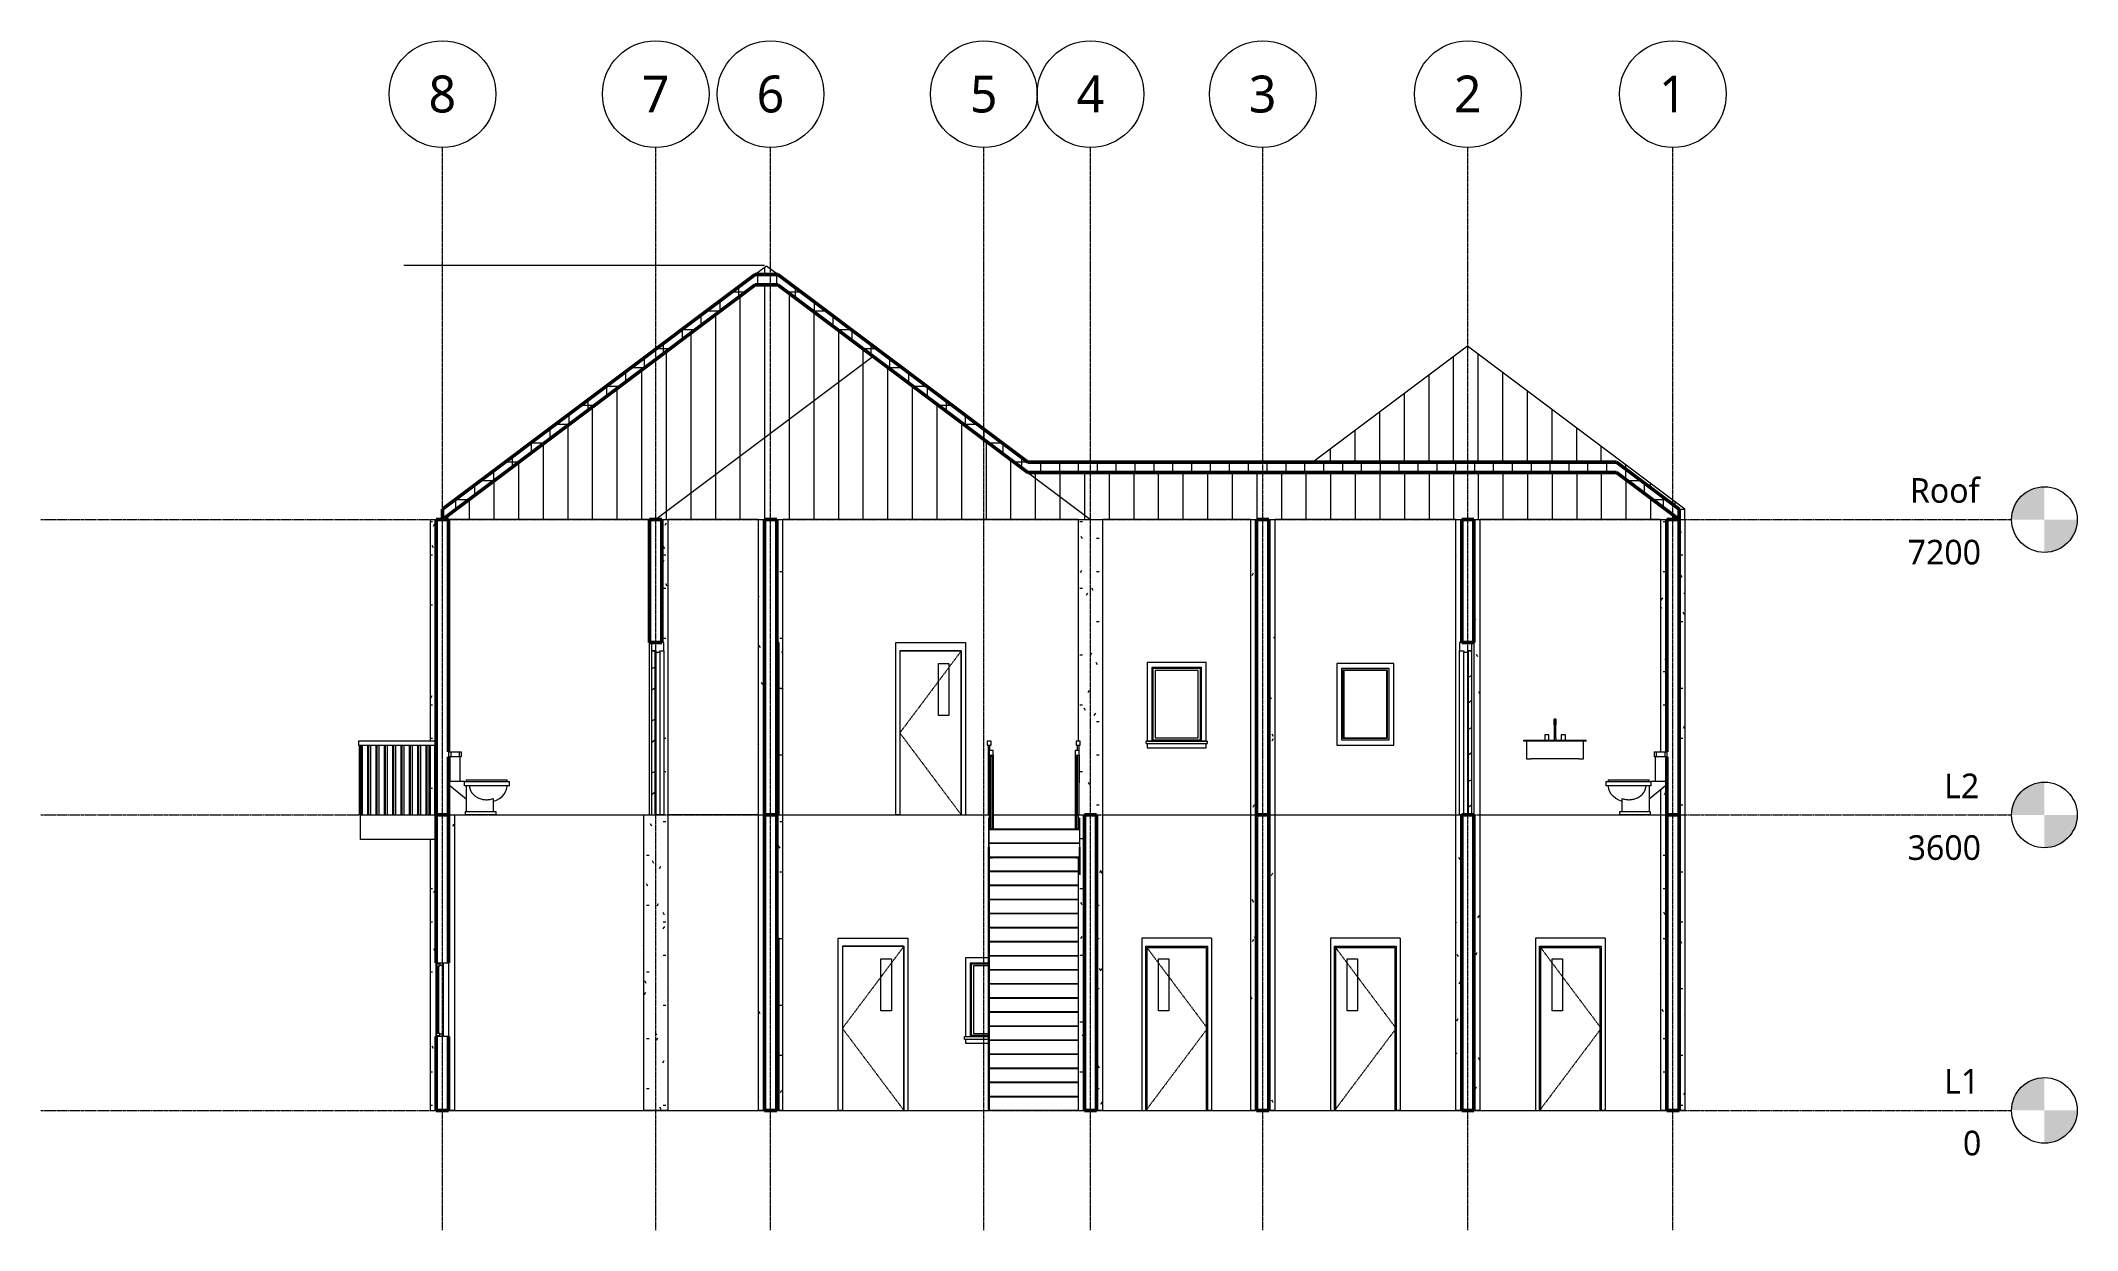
# Model space of a CAD drawing. Header units: millimetres. Extents: x -14528 to 10299, y -1460 to 13034.
import ezdxf

# ---------------------------------------------------------------- set-up
doc = ezdxf.new("R2010")
doc.units = ezdxf.units.MM
for name, pattern in [('Centre', [31.749999999999996, 6.349999999999999, -4.7625, 15.875, -4.7625]), ('Dash 1_5mm', [3, 1.5, -1.5]), ('Dash Dot 4_5mm', [7.5, 4.5, -1.5, 0, -1.5]), ('Grid Line 12_5mm', [21.5, 12.5, -3, 3, -3])]:
    doc.linetypes.add(name, pattern=pattern)
for name, color, linetype, lineweight in [('A-COLS', 52, 'Continuous', 9), ('A-DOOR', 31, 'Continuous', 15), ('A-DOOR-FRAM', 31, 'Continuous', 9), ('A-DOOR-GLAZ', 31, 'Continuous', 35), ('A-FLOR', 192, 'Continuous', 15), ('A-FLOR-HRAL', 11, 'Continuous', 9), ('A-FLOR-LEVL', 51, 'Continuous', 9), ('A-GENM', 13, 'Continuous', 9), ('A-GLAZ', 151, 'Continuous', 15), ('A-ROOF', 132, 'Continuous', 15), ('A-ROOF-PATT', 132, 'Continuous', 15), ('A-WALL', 113, 'Continuous', 15), ('P-SANR-FIXT', 6, 'Continuous', 9), ('S-GRID', 1, 'Continuous', 9), ('S-GRID-IDEN', 1, 'Continuous', 9), ('S-STRS', 31, 'Continuous', 9)]:
    doc.layers.add(name, color=color, linetype=linetype, lineweight=lineweight)
doc.styles.add('Trebuchet MS', font='trebuc.ttf', dxfattribs={"height": 299.9999999999997})
doc.styles.add('Trebuchet MS_1', font='trebuc.ttf', dxfattribs={"height": 449.9999999999994})
pattern_1 = [(216.87, (-3232.111, 5778.75), (1904.997731247339, 1270.003403122406), [317.5, -2857.5]), (206.565, (-2851.111, 5588.25), (-635.0004930786621, -634.9998059171799), [709.952, -709.952]), (198.435, (-2851.111, 5270.75), (-1269.998917862223, -635.0013512409112), [401.61, -1606.437])]
pattern_2 = [(0, (-3486.111, 5143.75), (812.8, 203.2), [33.528, -576.072, 33.528, -576.072, -3251.2]), (0, (-3486.111, 5143.75), (812.8, 203.2), [-1219.2, 33.528, -1185.672, 33.528, -576.072, -1422.4]), (0, (-3486.111, 5143.75), (812.8, 203.2), [-3048, 33.528, -372.872, 33.528, -982.472]), (120, (-3181.311, 5245.35), (-582.3763620489977, 602.3054481959919), [33.52799999999999, -576.0719999999999, 33.52799999999999, -3827.271999999999]), (120, (-3181.311, 5245.35), (-582.3763620489977, 602.3054481959919), [-643.1279999999999, -576.0719999999999, 33.52799999999999, -1185.672, -2032]), (120, (-3181.311, 5245.35), (-582.3763620489977, 602.3054481959919), [-2438.4, 33.52799999999999, -576.0719999999999, 33.52799999999999, -1388.872]), (120, (-3181.311, 5245.35), (-582.3763620489977, 602.3054481959919), [-3081.527999999999, -372.8719999999999, 33.52799999999999, -982.4719999999999]), (240, (-3079.711, 5651.75), (-230.4236379510019, -805.5054481959917), [33.528, -576.072, 33.528, -3827.272]), (240, (-3079.711, 5651.75), (-230.4236379510019, -805.5054481959917), [-643.128, -576.072, 33.528, -1185.672, -2032]), (240, (-3079.711, 5651.75), (-230.4236379510019, -805.5054481959917), [-2438.4, 33.528, -576.072, 33.528, -1388.872]), (240, (-3079.711, 5651.75), (-230.4236379510019, -805.5054481959917), [-3081.528, -372.872, 33.528, -982.472])]

msp = doc.modelspace()

# ---------------------------------------------------------------- texts
at = {"layer": 'A-FLOR-LEVL', "char_height": 299.9999999999997, "attachment_point": 1, "style": 'Trebuchet MS', "bg_fill": 3, "box_fill_scale": 1.25, "bg_fill_color": 256, "bg_fill_true_color": 13158600, "bg_fill_transparency": 0}
for s, insert, width in [('Roof', (8258.319091117859, 7704.698728997467), 1034.176874999999), ('L2', (8675.319091117859, 4104.69872899747), 529.1137499999994), ('L1', (8675.319091117859, 504.6987289975123), 529.1137499999994), ('0', (8905.092031994745, -247.1327873470086), 272.5737499999997)]:
    msp.add_mtext(s, dxfattribs=dict(at, insert=insert, width=width))

# ---------------------------------------------------------------- blocks, each defined once
blk = doc.blocks.new('M_Door-Passage-Single-Vision_Lite - 750 x 2000mm-1696654-Section 4')
at = {"layer": 'A-DOOR-FRAM'}
for p, q in [((-5530.505328124223, 2100), (-5555.505328124218, 2100)), ((-5530.505328124223, 2100), (-5530.505328124223, 0)), ((-5530.505328124223, 0), (-5555.505328124218, 0))]:
    blk.add_line(p, q, dxfattribs=at)
blk = doc.blocks.new('M_Door-Passage-Single-Vision_Lite - 750 x 2000mm-V1-Section 4')
at = {"layer": 'A-DOOR', "lineweight": 9}
for p, q in [((-4005.505328124226, 2000.000000000003), (-4755.505328124226, 2000.000000000003)), ((-4755.505328124226, 2000.000000000003), (-4755.505328124226, -9.745804163685535e-12)), ((-4005.505328124226, -9.745804163685535e-12), (-4005.505328124226, 2000.000000000003)), ((-4284.905328124218, 1212.6), (-4284.905328124218, 1847.599999999999)), ((-4284.905328124218, 1847.599999999999), (-4157.905328124218, 1847.599999999999)), ((-4157.905328124218, 1847.599999999999), (-4157.905328124218, 1212.6)), ((-4157.905328124218, 1212.6), (-4284.905328124218, 1212.6)), ((-4755.505328124226, -9.745804163685535e-12), (-4005.505328124226, -9.745804163685535e-12))]:
    blk.add_line(p, q, dxfattribs=at)
at = {"layer": 'A-DOOR', "linetype": 'Dash 1_5mm', "lineweight": 9}
for p, q in [((-4005.505328124227, 2000.000000000003), (-4755.505328124227, 999.9999999999967)), ((-4755.505328124227, 999.9999999999967), (-4005.505328124227, 0))]:
    blk.add_line(p, q, dxfattribs=at)
at = {"layer": 'A-DOOR-FRAM'}
for p, q in [((-4755.505328124226, 2000.000000000002), (-4755.505328124226, 0)), ((-4755.505328124226, 2000.000000000002), (-4005.505328124227, 2000.000000000002)), ((-4005.505328124227, 2000.000000000002), (-4005.505328124227, 0)), ((-4755.505328124226, 0), (-4805.505328124226, 0)), ((-4005.505328124227, 0), (-3955.505328124227, 0))]:
    blk.add_line(p, q, dxfattribs=at)
blk = doc.blocks.new('M_Window-Fixed - 600 x 900mm-1696655-Section 4')
at = {"layer": 'A-GLAZ', "lineweight": 9}
for p, q in [((-3193.005328124228, 1800.000000000005), (-2972.430222578128, 1800.000000000005)), ((-3193.005328124228, 900.0000000000035), (-3193.005328124228, 1800.000000000006)), ((-3180.305328124228, 912.7000000000033), (-3180.305328124228, 1787.300000000006)), ((-3180.305328124228, 1787.300000000006), (-2972.430222578128, 1787.300000000006)), ((-2972.430222578128, 1761.900000000057), (-3154.905328124161, 1761.900000000057)), ((-3154.905328124161, 1761.900000000056), (-3154.905328124161, 938.100000000007)), ((-2972.43022257813, 900.0000000000034), (-3193.005328124228, 900.0000000000034)), ((-2972.43022257813, 912.7000000000032), (-3180.305328124228, 912.7000000000032)), ((-3154.905328124161, 938.100000000007), (-2972.43022257813, 938.100000000007))]:
    blk.add_line(p, q, dxfattribs=at)
blk = doc.blocks.new('M_Trim-Window-Exterior-Flat - with Sill-1691732-Section 4')
at = {"layer": 'A-GENM'}
for p, q in [((-3253.005328124225, 1860.000000000007), (-3253.005328124225, 900.0000000000063)), ((-2972.430222578128, 1860.000000000007), (-3253.005328124225, 1860.000000000007)), ((-3193.005328124223, 900.0000000000063), (-3193.005328124223, 1800.000000000005)), ((-3193.005328124223, 1800.000000000005), (-2972.430222578126, 1800.000000000005)), ((-3265.705328124223, 897.5419354838787), (-3265.705328124223, 900.0000000000063)), ((-3265.705328124223, 900.0000000000063), (-2972.430222578129, 900.0000000000063)), ((-3265.705328124223, 870.0000000000064), (-3265.705328124223, 897.5419354838787)), ((-2972.430222578129, 897.5419354838787), (-3265.705328124223, 897.5419354838787)), ((-3265.705328124223, 870.0000000000064), (-2972.430222578129, 870.0000000000064)), ((-3253.005328124225, 900.0000000000063), (-3193.005328124223, 900.0000000000063)), ((-3253.005328124225, 870.0000000000058), (-3253.005328124225, 819.567629115287)), ((-3253.005328124225, 819.567629115287), (-2972.43022257813, 819.567629115287))]:
    blk.add_line(p, q, dxfattribs=at)
blk = doc.blocks.new('M_Window-Fixed - 600 x 900mm-V2-Section 4')
at = {"layer": 'A-GLAZ'}
for p, q in [((-9705.505328124227, 900.0000000000032), (-9705.505328124227, 1800.000000000005)), ((-9555.505328124229, 1800.000000000005), (-9555.505328124229, 900.0000000000032))]:
    blk.add_line(p, q, dxfattribs=at)
at = {"layer": 'A-GLAZ', "lineweight": 18}
for p, q in [((-9705.505328124227, 1800.000000000005), (-9555.505328124229, 1800.000000000005)), ((-9705.505328124229, 1800.000000000005), (-9705.505328124229, 1761.900000000004)), ((-9705.505328124229, 1787.300000000005), (-9661.055328124228, 1787.300000000005)), ((-9705.505328124229, 1761.900000000004), (-9661.055328124228, 1761.900000000004)), ((-9661.055328124228, 1787.300000000005), (-9661.055328124228, 1761.900000000004)), ((-9661.055328124228, 1768.250000000005), (-9616.605328124231, 1768.250000000005)), ((-9616.605328124231, 1768.250000000005), (-9616.605328124231, 1800.000000000004)), ((-9705.505328124229, 938.100000000001), (-9705.505328124229, 900.0000000000032)), ((-9661.055328124228, 938.100000000001), (-9705.505328124229, 938.100000000001)), ((-9705.505328124229, 912.7000000000014), (-9661.055328124228, 912.7000000000014)), ((-9555.505328124229, 900.0000000000032), (-9705.505328124227, 900.0000000000032)), ((-9661.055328124228, 912.7000000000014), (-9661.055328124228, 938.100000000001)), ((-9661.055328124228, 931.7500000000008), (-9616.605328124231, 931.7500000000008)), ((-9616.605328124231, 900.0000000000032), (-9616.605328124231, 931.7500000000008))]:
    blk.add_line(p, q, dxfattribs=at)
at = {"layer": 'A-GLAZ', "lineweight": 9}
for p, q in [((-9705.505328124229, 1761.900000000004), (-9705.505328124229, 938.100000000001)), ((-9616.605328124231, 931.7500000000008), (-9616.605328124231, 1768.250000000004))]:
    blk.add_line(p, q, dxfattribs=at)
at = {"layer": 'A-GLAZ', "lineweight": 35}
blk.add_line((-9683.280328124229, 938.100000000001), (-9683.280328124229, 1761.900000000004), dxfattribs=at)
blk = doc.blocks.new('M_Door-Passage-Single-Vision_Lite - 750 x 2000mm-V3-Section 4')
at = {"layer": 'A-DOOR', "lineweight": 9}
h = blk.add_hatch(dxfattribs=at)
h.set_pattern_fill('FP_1', color=256, style=0, pattern_type=2)
h.set_pattern_definition(pattern_1)
h.paths.add_polyline_path([(-7035.505328124228, 3599.999999999987), (-7035.505328124228, 5600.000000000004), (-7080.505328124228, 5600.000000000004), (-7080.505328124228, 3599.999999999987)])
at = {"layer": 'A-DOOR', "lineweight": 18}
for p, q in [((-7035.505328124223, 5600.000000000004), (-7080.505328124224, 5600.000000000004)), ((-7080.505328124224, 5600.000000000004), (-7080.505328124224, 3599.99999999999)), ((-7035.505328124223, 3599.99999999999), (-7035.505328124223, 5600.000000000004)), ((-7080.505328124224, 3599.99999999999), (-7035.505328124223, 3599.99999999999))]:
    blk.add_line(p, q, dxfattribs=at)
at = {"layer": 'A-DOOR-FRAM', "lineweight": 18}
for p, q in [((-7080.505328124224, 5700), (-7080.505328124224, 5600.000000000003)), ((-6930.505328124223, 5700), (-7080.505328124224, 5700)), ((-7080.505328124224, 5600.000000000003), (-7030.742828124223, 5600.000000000003)), ((-7030.742828124223, 5600.000000000003), (-7030.742828124223, 5584.125000000003)), ((-7030.742828124223, 5584.125000000003), (-6979.717828124223, 5584.125000000003)), ((-6979.717828124223, 5584.125000000003), (-6979.717828124223, 5600.000000000003)), ((-6979.717828124223, 5600.000000000003), (-6930.505328124223, 5600.000000000003)), ((-6930.505328124223, 5600.000000000003), (-6930.505328124223, 5700))]:
    blk.add_line(p, q, dxfattribs=at)
at = {"layer": 'A-DOOR-FRAM'}
for p, q in [((-7030.742828124224, 5584.125000000003), (-7030.742828124224, 3600)), ((-6979.717828124223, 5584.125000000003), (-6979.717828124223, 3600)), ((-6930.505328124224, 5600.000000000003), (-6930.505328124224, 3600)), ((-7030.742828124224, 3600), (-7035.505328124222, 3600)), ((-6979.717828124223, 3600), (-7030.742828124224, 3600)), ((-6930.505328124224, 3600), (-6979.717828124223, 3600))]:
    blk.add_line(p, q, dxfattribs=at)
blk = doc.blocks.new('M_Door-Passage-Single-Vision_Lite - 750 x 2000mm-V4-Section 4')
at = {"layer": 'A-DOOR', "lineweight": 9}
h = blk.add_hatch(dxfattribs=at)
h.set_pattern_fill('FP_1', color=256, style=0, pattern_type=2)
h.set_pattern_definition(pattern_1)
h.paths.add_polyline_path([(2919.4946718758, 3599.999999999987), (2919.4946718758, 5600.000000000004), (2874.494671875797, 5600.000000000004), (2874.494671875797, 3599.999999999987)])
at = {"layer": 'A-DOOR', "lineweight": 18}
for p, q in [((2874.49467187579, 5600.000000000004), (2874.49467187579, 3599.99999999999)), ((2919.49467187579, 5600.000000000004), (2874.49467187579, 5600.000000000004)), ((2919.49467187579, 3599.99999999999), (2919.49467187579, 5600.000000000004)), ((2874.49467187579, 3599.99999999999), (2919.49467187579, 3599.99999999999))]:
    blk.add_line(p, q, dxfattribs=at)
at = {"layer": 'A-DOOR-FRAM', "lineweight": 18}
for p, q in [((2919.494671875791, 5700), (2769.49467187579, 5700)), ((2769.49467187579, 5700), (2769.49467187579, 5600.000000000003)), ((2769.49467187579, 5600.000000000003), (2818.70717187579, 5600.000000000003)), ((2818.70717187579, 5600.000000000003), (2818.70717187579, 5584.125000000003)), ((2818.70717187579, 5584.125000000003), (2869.73217187579, 5584.125000000003)), ((2869.73217187579, 5584.125000000003), (2869.73217187579, 5600.000000000003)), ((2869.73217187579, 5600.000000000003), (2919.494671875791, 5600.000000000003)), ((2919.494671875791, 5600.000000000003), (2919.494671875791, 5700))]:
    blk.add_line(p, q, dxfattribs=at)
at = {"layer": 'A-DOOR-FRAM'}
for p, q in [((2769.494671875789, 3600), (2769.494671875789, 5600.000000000003)), ((2818.707171875789, 3600), (2818.707171875789, 5584.125000000003)), ((2869.732171875789, 5584.125000000003), (2869.732171875789, 3600)), ((2794.494671875785, 3600), (2769.494671875789, 3600))]:
    blk.add_line(p, q, dxfattribs=at)
blk = doc.blocks.new('Railing - 20mm-1718712-Section 4')
at = {"layer": 'A-FLOR-HRAL'}
for p, q in [((-2951.030222578123, 3068.320912579333), (-2951.030222578123, 3079.714285714283)), ((-2931.030222578123, 3068.320912579333), (-2931.030222578123, 3079.714285714283))]:
    blk.add_line(p, q, dxfattribs=at)
blk = doc.blocks.new('Railing - 20mm-1718724-Section 4')
at = {"layer": 'A-FLOR-HRAL'}
for p, q in [((-2951.030222578122, 3428.571428571429), (-2951.030222578122, 4312.166311399814)), ((-2931.030222578122, 4312.166311399814), (-2951.030222578122, 4312.166311399814)), ((-2931.030222578122, 3428.571428571429), (-2931.030222578122, 4312.166311399814))]:
    blk.add_line(p, q, dxfattribs=at)
blk = doc.blocks.new('Railing - Railing-1694290-Section 4')
at = {"layer": 'A-FLOR-HRAL'}
for p, q in [((-2916.030222578121, 4386.558410597125), (-2966.030222578121, 4386.558410597127)), ((-2966.030222578121, 4386.558410597127), (-2966.030222578121, 4327.639007711222)), ((-2966.030222578121, 4327.639007711222), (-2916.030222578121, 4327.639007711224)), ((-2966.030222578121, 4327.639007711222), (-2966.030222578121, 4320.644233477734)), ((-2916.030222578121, 4327.639007711224), (-2916.030222578121, 4386.558410597125)), ((-2916.030222578121, 4327.639007711224), (-2916.030222578123, 3428.571428571429)), ((-2966.030222578123, 3600), (-2966.030222578124, 3428.57142857143))]:
    blk.add_line(p, q, dxfattribs=at)
for name in ['Railing - 20mm-1718724-Section 4', 'Railing - 20mm-1718712-Section 4']:
    blk.add_blockref(name, (0, 0))
blk = doc.blocks.new('Railing - 20mm-V5-Section 4')
at = {"layer": 'A-FLOR-HRAL'}
for p, q in [((-1901.830222578122, 4312.166311399814), (-1890.505328124213, 4312.166311399814)), ((-1901.830222578122, 3428.571428571429), (-1901.830222578122, 4312.166311399814)), ((-1881.830222578122, 3428.571428571429), (-1881.830222578122, 3600.000000000001))]:
    blk.add_line(p, q, dxfattribs=at)
blk = doc.blocks.new('Railing - Railing-1694294-Section 4')
at = {"layer": 'A-FLOR-HRAL'}
for p, q in [((-1866.830222578122, 4386.558410597125), (-1916.830222578122, 4386.558410597127)), ((-1916.830222578122, 4386.558410597127), (-1916.830222578122, 4327.639007711224)), ((-1916.830222578122, 4327.639007711224), (-1866.830222578122, 4327.639007711224)), ((-1916.830222578122, 4327.639007711224), (-1916.830222578125, 3428.571428571429)), ((-1866.830222578122, 4327.639007711224), (-1866.830222578122, 4386.558410597125)), ((-1866.830222578122, 4327.639007711224), (-1866.830222578124, 3992.1728432257))]:
    blk.add_line(p, q, dxfattribs=at)
blk.add_blockref('Railing - 20mm-V5-Section 4', (0, 0))
at = {"extrusion": (0, 0, -1), "zscale": -1}
blk.add_blockref('Railing - 20mm-1718712-Section 4', (4832.860445156264, 0), dxfattribs=at)
blk = doc.blocks.new('Top Rail Type - Top Rail_Internal_-1694300-Section 4')
at = {"layer": 'A-FLOR-HRAL'}
for p, q in [((-2916.030222578121, 4386.558410597125), (-2966.030222578121, 4386.558410597127)), ((-2966.030222578121, 4386.558410597127), (-2966.030222578121, 4327.639007711222)), ((-2966.030222578121, 4327.639007711222), (-2916.030222578121, 4327.639007711224)), ((-2966.030222578121, 4327.639007711222), (-2966.030222578121, 4320.644233477734)), ((-2916.030222578121, 4327.639007711224), (-2916.030222578121, 4386.558410597125)), ((-2916.030222578121, 4327.639007711224), (-2916.030222578123, 3428.571428571429)), ((-2966.030222578123, 3600), (-2966.030222578124, 3428.57142857143))]:
    blk.add_line(p, q, dxfattribs=at)
blk = doc.blocks.new('Top Rail Type - Top Rail_Internal_-1694311-Section 4')
at = {"layer": 'A-FLOR-HRAL'}
for p, q in [((-1866.830222578122, 4386.558410597125), (-1916.830222578122, 4386.558410597127)), ((-1916.830222578122, 4386.558410597127), (-1916.830222578122, 4327.639007711224)), ((-1916.830222578122, 4327.639007711224), (-1866.830222578122, 4327.639007711224)), ((-1916.830222578122, 4327.639007711224), (-1916.830222578125, 3428.571428571429)), ((-1866.830222578122, 4327.639007711224), (-1866.830222578122, 4386.558410597125)), ((-1866.830222578122, 4327.639007711224), (-1866.830222578124, 3992.1728432257))]:
    blk.add_line(p, q, dxfattribs=at)
blk = doc.blocks.new('M_Door-Passage-Single-Vision_Lite - 750 x 2000mm-V6-Section 4')
at = {"layer": 'A-DOOR', "linetype": 'Dash 1_5mm', "lineweight": 9}
for p, q in [((3744.494671875781, 2000.000000000003), (4494.494671875781, 999.9999999999967)), ((4494.494671875781, 999.9999999999967), (3744.494671875782, 0))]:
    blk.add_line(p, q, dxfattribs=at)
at = {"layer": 'A-DOOR', "lineweight": 9}
for p, q in [((3896.894671875773, 1847.599999999999), (4023.894671875773, 1847.599999999999)), ((3896.894671875773, 1212.6), (3896.894671875773, 1847.599999999999)), ((4023.894671875773, 1847.599999999999), (4023.894671875773, 1212.6)), ((4023.894671875773, 1212.6), (3896.894671875773, 1212.6)), ((3760.369671875786, -9.745804163685535e-12), (4478.619671875781, -9.745804163685535e-12))]:
    blk.add_line(p, q, dxfattribs=at)
at = {"layer": 'A-DOOR-FRAM'}
for p, q in [((4544.494671875781, 2100), (3694.494671875781, 2100)), ((3694.494671875781, 2100), (3694.494671875781, 0)), ((3744.494671875781, 2000.000000000002), (4494.494671875781, 2000.000000000002)), ((3744.494671875781, 0), (3744.494671875781, 2000.000000000002)), ((4494.494671875781, 2000.000000000002), (4494.494671875781, 0)), ((4544.494671875781, 2100), (4544.494671875781, 0)), ((3760.369671875781, 1984.125000000003), (4478.619671875782, 1984.125000000003)), ((3760.369671875781, 0), (3760.369671875781, 1984.125000000002)), ((4478.619671875782, 1984.125000000003), (4478.619671875782, 0)), ((3694.494671875781, 0), (3744.494671875781, 0)), ((3744.494671875782, 0), (3760.369671875781, 0)), ((4494.494671875781, 0), (4478.619671875782, 0)), ((4544.494671875781, 0), (4494.494671875781, 0))]:
    blk.add_line(p, q, dxfattribs=at)
blk = doc.blocks.new('M_Window-Fixed - 600 x 900mm-V7-Section 4')
at = {"layer": 'A-GLAZ', "lineweight": 9}
for p, q in [((-980.5053281242127, 5400.000000000005), (-380.5053281242114, 5400.000000000005)), ((-980.5053281242128, 4500.000000000004), (-980.505328124213, 5400.000000000007)), ((-967.8053281242129, 4512.700000000003), (-967.8053281242131, 5387.300000000007)), ((-967.8053281242129, 5387.300000000007), (-393.2053281242112, 5387.300000000007)), ((-418.6053281241168, 5361.900000000057), (-942.4053281241462, 5361.900000000057)), ((-942.4053281241462, 5361.900000000057), (-942.4053281241462, 4538.100000000008)), ((-418.6053281241169, 4538.100000000008), (-418.6053281241169, 5361.900000000057)), ((-393.2053281242112, 5387.300000000007), (-393.2053281242112, 4512.700000000003)), ((-380.5053281242114, 5400.000000000005), (-380.5053281242113, 4500.000000000004)), ((-380.5053281242114, 4500.000000000004), (-980.5053281242128, 4500.000000000004)), ((-393.2053281242111, 4512.700000000003), (-967.8053281242131, 4512.700000000003)), ((-942.4053281241461, 4538.100000000008), (-418.6053281241171, 4538.100000000008))]:
    blk.add_line(p, q, dxfattribs=at)
blk = doc.blocks.new('M_Trim-Window-Exterior-Flat - with Sill-V8-Section 4')
at = {"layer": 'A-GENM'}
for p, q in [((-1040.50532812421, 5460.000000000007), (-1040.50532812421, 4500.000000000006)), ((-320.5053281242113, 5460.000000000007), (-1040.50532812421, 5460.000000000007)), ((-980.5053281242082, 4500.000000000006), (-980.5053281242081, 5400.000000000005)), ((-980.5053281242081, 5400.000000000005), (-380.5053281242088, 5400.000000000005)), ((-380.5053281242088, 5400.000000000005), (-380.5053281242088, 4500.000000000006)), ((-320.5053281242113, 4500.000000000006), (-320.5053281242113, 5460.000000000007)), ((-1053.205328124208, 4497.541935483879), (-1053.205328124208, 4500.000000000006)), ((-1053.205328124208, 4500.000000000006), (-307.8053281242019, 4500.000000000006)), ((-1053.205328124208, 4470.000000000006), (-1053.205328124208, 4497.541935483879)), ((-307.8053281242017, 4497.541935483879), (-1053.205328124208, 4497.541935483879)), ((-1053.205328124208, 4470.000000000006), (-307.8053281242017, 4470.000000000006)), ((-1040.50532812421, 4500.000000000006), (-980.5053281242082, 4500.000000000006)), ((-1040.50532812421, 4470.000000000006), (-1040.50532812421, 4419.567629115288)), ((-380.5053281242088, 4500.000000000006), (-320.5053281242113, 4500.000000000006)), ((-320.5053281242113, 4419.567629115288), (-320.5053281242113, 4470.000000000006)), ((-307.8053281242019, 4500.000000000006), (-307.8053281242017, 4497.541935483879)), ((-307.8053281242017, 4497.541935483879), (-307.8053281242017, 4470.000000000006)), ((-1040.50532812421, 4419.567629115288), (-320.5053281242112, 4419.567629115288))]:
    blk.add_line(p, q, dxfattribs=at)
blk = doc.blocks.new('M_Window-Fixed - 600 x 900mm-V9-Section 4')
at = {"layer": 'A-GLAZ', "lineweight": 9}
for p, q in [((1351.244671875721, 5368.250000000069), (1887.744671875849, 5368.250000000069)), ((1351.244671875721, 4531.749999999941), (1351.244671875721, 5368.250000000069)), ((1357.59467187569, 5361.900000000057), (1357.59467187569, 4538.100000000008)), ((1881.394671875719, 5361.900000000057), (1357.59467187569, 5361.900000000057)), ((1881.394671875719, 4538.100000000007), (1881.394671875719, 5361.900000000057)), ((1887.744671875849, 5368.250000000069), (1887.744671875849, 4531.749999999941)), ((1887.744671875849, 4531.749999999941), (1351.244671875721, 4531.749999999941)), ((1357.59467187569, 4538.100000000008), (1881.394671875719, 4538.100000000008))]:
    blk.add_line(p, q, dxfattribs=at)
blk = doc.blocks.new('M_Trim-Window-Interior-Flat - Picture Frame-1691733-Section 4')
at = {"layer": 'A-GENM'}
for p, q in [((1966.794671875781, 5447.299999999992), (1272.194671875783, 5447.299999999992)), ((1272.194671875783, 5447.299999999992), (1272.194671875782, 4452.700000000004)), ((1332.194671875784, 4512.700000000006), (1332.194671875784, 5387.299999999989)), ((1332.194671875784, 5387.299999999989), (1906.794671875784, 5387.299999999989)), ((1906.794671875784, 5387.299999999989), (1906.794671875784, 4512.700000000006)), ((1966.794671875781, 4452.700000000004), (1966.794671875781, 5447.299999999992)), ((1906.794671875784, 4512.700000000006), (1332.194671875784, 4512.700000000006)), ((1272.194671875782, 4452.700000000004), (1966.794671875781, 4452.700000000004))]:
    blk.add_line(p, q, dxfattribs=at)
blk = doc.blocks.new('M_Water Closet - Flush Tank - Private - 6_1 Lpf-1532501-Section 4')
at = {"layer": 'P-SANR-FIXT'}
for p, q in [((5142.094671875786, 4368.349999999966), (5167.494671875787, 4368.349999999966)), ((5142.094671875786, 4368.349999999966), (5142.094671875786, 4307.231249999969)), ((5167.494671875787, 4307.231249999969), (5142.094671875786, 4307.231249999969)), ((5157.969671875786, 4006.39999999997), (5157.969671875787, 4307.231249999969)), ((5167.494671875787, 4368.349999999966), (5269.094671875772, 4368.349999999965)), ((5167.494671875787, 4307.231249999969), (5167.494671875787, 4368.349999999966)), ((5269.094671875772, 4307.231249999969), (5167.494671875787, 4307.231249999969)), ((5269.094671875772, 4368.349999999965), (5294.494671875772, 4368.349999999965)), ((5269.094671875772, 4368.349999999965), (5269.094671875772, 4307.231249999969)), ((5294.494671875772, 4307.231249999969), (5269.094671875772, 4307.231249999969)), ((5278.619671875786, 4307.231249999969), (5278.619671875786, 4006.399999999969)), ((5294.494671875772, 4368.349999999965), (5294.494671875772, 4307.231249999969)), ((4551.544671875788, 4006.399999999969), (4551.544671875788, 3957.18749999997)), ((4582.024671875786, 4027.037499999969), (4582.024671875786, 4006.399999999969)), ((5079.864671875788, 4006.399999999969), (5079.864671875788, 4027.037499999967)), ((5157.969671875785, 4006.39999999997), (5099.348985239217, 4006.400000000017)), ((5099.348985239217, 4006.400000000017), (5099.348985239217, 3957.18749999997)), ((5278.619671875786, 4006.399999999969), (5157.969671875786, 4006.39999999997)), ((5278.61967187578, 4006.400000000035), (5278.61967187578, 3959.741582661323)), ((4751.569671875783, 3640.481249999967), (4751.569671875784, 3799.319907332333)), ((5075.648625238165, 3957.18749999997), (5078.594671875783, 3957.18749999997)), ((5078.594671875782, 3798.83437499997), (5278.61967187578, 3959.741582661323)), ((5078.594671875783, 3957.18749999997), (5078.594671875782, 3640.481249999966)), ((4720.613421875783, 3640.481249999968), (5091.294671875785, 3640.481249999966)), ((4720.613421875783, 3600), (4720.613421875783, 3640.481249999968)), ((5091.294671875784, 3599.999999999999), (4720.613421875783, 3600)), ((5091.294671875785, 3640.481249999966), (5091.294671875784, 3599.999999999999))]:
    blk.add_line(p, q, dxfattribs=at)
at = {"layer": 'P-SANR-FIXT', "flags": 128}
for points in [[(4551.544671875782, 4006.400000000031), (4557.355995868718, 4006.400000000032), (4574.547650603829, 4006.400000000033), (4602.404352180492, 4006.400000000033), (4639.766955122756, 4006.400000000034), (4685.081066309165, 4006.400000000035), (4736.461658219381, 4006.400000000035), (4791.771502046726, 4006.400000000035), (4848.710075769531, 4006.400000000036), (4904.909248348446, 4006.400000000036), (4958.031761074716, 4006.400000000036), (5005.868409646306, 4006.400000000035), (5046.429883126289, 4006.400000000035), (5078.02944075773, 4006.400000000035), (5099.348985239217, 4006.400000000034)], [(4582.024671875783, 4027.037499999971), (4588.265615975483, 4027.037499999971), (4606.675501277514, 4027.037499999971), (4636.331179259842, 4027.037499999971), (4675.745590397108, 4027.037499999971), (4722.942331534641, 4027.037499999971), (4775.554760995378, 4027.037499999971), (4830.944671875784, 4027.03749999997), (4886.33458275619, 4027.03749999997), (4938.947012216927, 4027.03749999997), (4986.14375335446, 4027.03749999997), (5025.558164491725, 4027.03749999997), (5055.213842474053, 4027.03749999997), (5073.623727776082, 4027.03749999997), (5079.864671875784, 4027.03749999997)], [(5075.648625238165, 3957.18749999997), (5046.051287647561, 3957.18749999997), (5008.843905986525, 3957.18749999997), (4965.341904631979, 3957.18749999997), (4917.085443334556, 3957.18749999997), (4865.782200023423, 3957.18749999997), (4813.247111901537, 3957.18749999997), (4761.33841575714, 3957.187499999971), (4711.892202837967, 3957.187499999971), (4666.65775563628, 3957.187499999971), (4627.235903065412, 3957.187499999971), (4595.022522878045, 3957.187499999971), (4571.159204980288, 3957.187499999971), (4556.493184838844, 3957.187499999971), (4551.544671875782, 3957.187499999971)], [(4751.569671875784, 3764.586457580046), (4710.989528512288, 3779.130360833448), (4674.46416742099, 3799.151899279412), (4643.181622236641, 3823.776977971997), (4617.985318078875, 3851.976287839743), (4599.359959497996, 3882.680280357868), (4587.478868878328, 3914.88147933543), (4582.296159669443, 3947.699261246904), (4582.024671875785, 3957.187499999957)], [(5099.348985239217, 3957.18749999997), (5090.238563333391, 3957.18749999997), (5078.594671875783, 3957.18749999997)]]:
    blk.add_lwpolyline(points, dxfattribs=at)
at = {"layer": 'P-SANR-FIXT'}
blk.add_open_spline([(4751.569671875784, 3799.319907332333), (4758.595687710275, 3796.977028659315), (4772.779758618908, 3792.93563237463), (4801.837817371565, 3787.44192707949), (4838.828027280323, 3785.381685478403), (4882.990965131055, 3790.570213046206), (4927.589178089755, 3804.101500154711), (4963.009861683499, 3823.433232210008), (4989.177247196482, 3844.887992322843), (5006.457548448662, 3863.496432931061), (5020.824793419992, 3884.459302096744), (5029.87224140953, 3903.616306435938), (5035.051878361178, 3919.685080730419), (5038.837670717056, 3936.148047314118), (5039.957510834146, 3948.679710736864), (5039.980007473299, 3957.18749999997)], degree=3, knots=[-1, -1, -1, -1, -0.9416666666666667, -0.8833333333333333, -0.7666666666666666, -0.6499999999999999, -0.5333333333333333, -0.4, -0.3333333333333334, -0.2666666666666667, -0.2, -0.1333333333333333, -0.1, -0.06666666666666667, 0, 0, 0, 0], dxfattribs=at)
blk = doc.blocks.new('M_Water Closet - Flush Tank - Private - 6_1 Lpf-V10-Section 4')
at = {"layer": 'P-SANR-FIXT'}
for p, q in [((-9555.505328124202, 4368.349999999965), (-9530.105328124202, 4368.349999999965)), ((-9555.505328124202, 4368.349999999965), (-9555.505328124202, 4307.231249999969)), ((-9530.105328124202, 4307.231249999969), (-9555.505328124202, 4307.231249999969)), ((-9539.630328124216, 4307.231249999969), (-9539.630328124214, 4006.399999999969)), ((-9530.105328124202, 4368.349999999965), (-9428.505328124216, 4368.349999999966)), ((-9530.105328124202, 4368.349999999965), (-9530.105328124202, 4307.231249999969)), ((-9428.505328124216, 4307.231249999969), (-9530.105328124202, 4307.231249999969)), ((-9428.505328124216, 4368.349999999966), (-9403.105328124215, 4368.349999999966)), ((-9428.505328124216, 4368.349999999966), (-9428.505328124216, 4307.231249999969)), ((-9403.105328124215, 4307.231249999969), (-9428.505328124216, 4307.231249999969)), ((-9418.980328124217, 4307.231249999969), (-9418.980328124215, 4006.39999999997)), ((-9403.105328124215, 4368.349999999966), (-9403.105328124215, 4307.231249999969)), ((-9418.980328124215, 4006.39999999997), (-9539.630328124214, 4006.399999999969)), ((-9539.63032812421, 3959.741582661322), (-9539.63032812421, 4006.400000000033)), ((-9360.359641487654, 4006.400000000016), (-9418.980328124215, 4006.39999999997)), ((-9360.359641487654, 3957.18749999997), (-9360.359641487654, 4006.400000000016)), ((-9340.875328124219, 4027.037499999967), (-9340.875328124219, 4006.399999999969)), ((-8843.03532812422, 4006.399999999969), (-8843.03532812422, 4027.037499999969)), ((-8812.55532812422, 3957.18749999997), (-8812.55532812422, 4006.399999999969)), ((-9539.63032812421, 3959.741582661322), (-9339.605328124213, 3798.834374999969)), ((-9339.605328124213, 3957.18749999997), (-9336.659281486618, 3957.18749999997)), ((-9339.605328124213, 3957.18749999997), (-9339.605328124213, 3640.481249999966)), ((-9012.580328124213, 3799.319907332308), (-9012.580328124212, 3640.481249999967)), ((-9352.305328124214, 3640.481249999966), (-8981.624078124212, 3640.481249999968)), ((-9352.305328124214, 3640.481249999966), (-9352.305328124212, 3599.999999999999)), ((-8981.624078124212, 3600), (-9352.305328124212, 3599.999999999999)), ((-8981.624078124212, 3640.481249999968), (-8981.624078124212, 3600))]:
    blk.add_line(p, q, dxfattribs=at)
at = {"layer": 'P-SANR-FIXT', "flags": 128}
for points in [[(-9360.359641487654, 4006.400000000032), (-9339.040097006171, 4006.400000000031), (-9307.440539374733, 4006.400000000031), (-9266.879065894751, 4006.40000000003), (-9219.04241732316, 4006.40000000003), (-9165.91990459689, 4006.400000000029), (-9109.720732017973, 4006.400000000029), (-9052.782158295166, 4006.400000000029), (-8997.47231446782, 4006.400000000029), (-8946.091722557601, 4006.400000000029), (-8900.777611371192, 4006.400000000029), (-8863.415008428923, 4006.40000000003), (-8835.55830685226, 4006.40000000003), (-8818.366652117149, 4006.400000000031), (-8812.555328124214, 4006.400000000031)], [(-9340.875328124213, 4027.03749999997), (-9334.634384024512, 4027.03749999997), (-9316.224498722482, 4027.03749999997), (-9286.568820740153, 4027.03749999997), (-9247.154409602888, 4027.03749999997), (-9199.957668465355, 4027.03749999997), (-9147.345239004617, 4027.03749999997), (-9091.955328124212, 4027.03749999997), (-9036.565417243806, 4027.037499999971), (-8983.952987783068, 4027.037499999971), (-8936.756246645537, 4027.037499999971), (-8897.34183550827, 4027.037499999971), (-8867.686157525943, 4027.037499999971), (-8849.276272223913, 4027.037499999971), (-8843.035328124211, 4027.037499999971)], [(-9339.605328124213, 3957.18749999997), (-9351.249290181391, 3957.18749999997), (-9360.359641487656, 3957.18749999997)], [(-8812.555328124212, 3957.187499999971), (-8818.28870652722, 3957.187499999971), (-8835.252932206902, 3957.187499999971), (-8862.751637934907, 3957.187499999971), (-8899.655893186577, 3957.187499999971), (-8944.450946359222, 3957.187499999971), (-8995.2983459574, 3957.187499999971), (-9050.11141121977, 3957.18749999997), (-9106.640875065159, 3957.18749999997), (-9162.56718256279, 3957.18749999997), (-9215.595658187662, 3957.18749999997), (-9263.550636196836, 3957.18749999997), (-9304.464689195396, 3957.18749999997), (-9336.659281486618, 3957.18749999997)], [(-9012.580328124219, 3764.586457580046), (-8972.00018476072, 3779.130360833448), (-8935.474823669421, 3799.151899279412), (-8904.192278485072, 3823.776977971997), (-8878.995974327307, 3851.976287839743), (-8860.370615746428, 3882.680280357868), (-8848.48952512676, 3914.88147933543), (-8843.306815917877, 3947.699261246904), (-8843.03532812422, 3957.187499999955)]]:
    blk.add_lwpolyline(points, dxfattribs=at)
at = {"layer": 'P-SANR-FIXT'}
blk.add_open_spline([(-9300.990663721755, 3957.18749999997), (-9300.970979162497, 3949.743184394752), (-9300.099187496362, 3938.734149373712), (-9297.224364341748, 3924.318401113815), (-9294.192637785049, 3913.604631765536), (-9290.430961609765, 3903.246953436737), (-9285.826184977497, 3893.106993360365), (-9280.578927907643, 3883.368758355745), (-9274.620893374848, 3874.00521708333), (-9268.047948550175, 3865.04858974596), (-9260.953320294971, 3856.568662199938), (-9253.270199865532, 3848.519702990287), (-9245.206133094978, 3840.973342099705), (-9236.631893662397, 3833.895900292444), (-9224.780574514987, 3825.124046353854), (-9200.94108089634, 3810.385157699998), (-9162.649603735028, 3794.753847668494), (-9112.56713939933, 3785.691053264533), (-9070.187844909773, 3786.482217997418), (-9036.845805512654, 3792.129028561753), (-9020.610060506491, 3796.642331706002), (-9012.580328124213, 3799.319907332308)], degree=3, knots=[-1, -1, -1, -1, -0.9416666666666667, -0.9125, -0.8833333333333333, -0.8541666666666666, -0.825, -0.7958333333333333, -0.7666666666666666, -0.7374999999999999, -0.7083333333333333, -0.6791666666666666, -0.6499999999999999, -0.6208333333333332, -0.5916666666666666, -0.5333333333333333, -0.4, -0.2666666666666667, -0.1333333333333333, -0.06666666666666667, 0, 0, 0, 0], dxfattribs=at)
blk = doc.blocks.new('M_Sink Kitchen-Single - 760 x 535mm-1436930-Section 4')
at = {"layer": 'P-SANR-FIXT'}
for p, q in [((3552.594671875791, 4512.700000000032), (4312.594671875791, 4512.700000000032)), ((3552.594671875791, 4499.999999999999), (3552.594671875791, 4512.700000000032)), ((4312.594671875791, 4499.999999999999), (3552.594671875791, 4499.999999999999)), ((3584.344671875808, 4499.999999999997), (3584.344671875808, 4284.100000000005)), ((3807.194671875799, 4576.200000000044), (3807.194671875799, 4512.700000000031)), ((3857.994671875794, 4576.200000000047), (3807.194671875789, 4576.200000000047)), ((3857.994671875806, 4512.700000000031), (3857.994671875806, 4576.200000000044)), ((3919.894671875804, 4538.10000000004), (3919.894671875804, 4512.700000000031)), ((3945.294671875792, 4538.100000000042), (3919.894671875792, 4538.100000000042)), ((3923.069671875806, 4700.025000000031), (3923.069671875806, 4538.10000000004)), ((3923.069671875806, 4700.02500000003), (3923.069671875806, 4665.100000000031)), ((3923.069671875792, 4665.100000000032), (3932.594671875792, 4665.100000000032)), ((3932.594671875792, 4665.100000000032), (3942.119671875792, 4665.100000000032)), ((3942.119671875801, 4538.10000000004), (3942.119671875801, 4700.025000000031)), ((3942.119671875801, 4665.100000000031), (3942.119671875801, 4700.02500000003)), ((3945.294671875803, 4512.700000000031), (3945.294671875803, 4538.10000000004)), ((4007.194671875802, 4576.200000000044), (4007.194671875802, 4512.700000000031)), ((4057.994671875794, 4576.200000000047), (4007.194671875789, 4576.200000000047)), ((4057.994671875807, 4512.700000000031), (4057.994671875807, 4576.200000000044)), ((4280.8446718758, 4284.100000000005), (4280.8446718758, 4499.999999999997)), ((4312.594671875791, 4499.999999999999), (4312.594671875791, 4512.700000000032)), ((3584.344671875795, 4284.100000000007), (3641.494671875793, 4284.100000000007)), ((4223.694671875798, 4284.100000000007), (3641.494671875793, 4284.100000000007)), ((4223.694671875797, 4284.100000000007), (4280.844671875789, 4284.100000000007))]:
    blk.add_line(p, q, dxfattribs=at)
at = {"layer": 'P-SANR-FIXT', "flags": 128}
for points in [[(3923.069671875806, 4763.525000000029), (3923.077290859858, 4763.905898408158), (3923.10013562327, 4764.286187460086), (3923.138169619296, 4764.665258774457), (3923.191332001651, 4765.042505918031), (3923.259537721864, 4765.417325375853), (3923.342677665342, 4765.789117516747), (3923.440618825896, 4766.157287552604), (3923.55320451857, 4766.521246489899), (3923.680254630274, 4766.880412071976), (3923.821565907925, 4767.23420971052), (3923.976912283636, 4767.582073404784), (3924.146045236334, 4767.923446647062), (3924.328694189373, 4768.257783312991), (3924.524566943402, 4768.584548535227), (3924.733350143786, 4768.903219559116), (3924.954709781954, 4769.213286579007), (3925.188291729703, 4769.514253553807), (3925.433722305739, 4769.805639000559), (3925.690608873498, 4770.086976764708), (3925.958540469272, 4770.357816765847), (3926.237088459665, 4770.617725717753), (3926.525807227311, 4770.866287821542), (3926.824234883773, 4771.103105430875), (3927.131894008462, 4771.327799688097), (3927.448292412409, 4771.540011130325), (3927.772923925661, 4771.739400264522), (3928.105269207053, 4771.925648110609), (3928.444796575021, 4772.098456711762), (3928.790962858209, 4772.25754961108), (3929.143214264415, 4772.402672293868), (3929.500987266525, 4772.533592594786), (3929.863709504058, 4772.650101069285), (3930.230800698816, 4772.752011328657), (3930.601673583189, 4772.839160338227), (3930.975734839682, 4772.911408678171), (3931.352386050073, 4772.968640766557), (3931.731024652782, 4773.01076504425), (3932.111044906812, 4773.037714121398), (3932.491838860825, 4773.049444885221), (3932.594671875806, 4773.05000000003)], [(3923.069671875805, 4763.525000000029), (3923.069671875806, 4763.474206773003), (3923.069671875806, 4763.321908350248), (3923.069671875806, 4763.068348376752), (3923.069671875806, 4762.713932494381), (3923.069671875805, 4762.25922769295), (3923.069671875806, 4761.704961403136), (3923.069671875806, 4761.052020332762), (3923.069671875806, 4760.301449048265), (3923.069671875806, 4759.454448303578), (3923.069671875806, 4758.512373119214), (3923.069671875806, 4757.476730614498), (3923.069671875806, 4756.349177596515), (3923.069671875806, 4755.131517909561), (3923.069671875806, 4753.825699549383), (3923.069671875806, 4752.433811546795), (3923.069671875806, 4750.958080625683), (3923.069671875806, 4749.400867640713), (3923.069671875806, 4747.764663800476), (3923.069671875806, 4746.053396296401)], [(3923.069671875806, 4761.538408857541), (3923.069671875806, 4762.119402254672), (3923.069671875806, 4762.601057854298), (3923.069671875806, 4762.982605110202), (3923.069671875806, 4763.263433628172), (3923.069671875806, 4763.443094142481), (3923.069671875806, 4763.521299234633)], [(3923.069671875806, 4700.025000000031), (3923.069671875806, 4702.564322720883), (3923.069671875806, 4705.099583067076), (3923.069671875806, 4707.626725162878), (3923.069671875806, 4710.141706120035), (3923.069671875806, 4712.640502505516), (3923.069671875806, 4715.119116778154), (3923.069671875806, 4717.573583683852), (3923.069671875806, 4719.999976599156), (3923.069671875806, 4722.394413813001), (3923.069671875806, 4724.753064736631), (3923.069671875806, 4727.072156031723), (3923.069671875806, 4729.347977646916), (3923.069671875806, 4731.576888753108), (3923.069671875806, 4733.755323568008), (3923.069671875806, 4735.879797060617), (3923.069671875806, 4737.946910526543), (3923.069671875806, 4739.953357025203), (3923.069671875806, 4741.89592667022), (3923.069671875806, 4743.771511764552), (3923.069671875806, 4745.57711177215), (3923.069671875806, 4747.309838118181), (3923.069671875806, 4748.966918810115), (3923.069671875806, 4750.54570287234), (3923.069671875806, 4752.043664587145), (3923.069671875806, 4753.45840753533), (3923.069671875806, 4754.787668429983), (3923.069671875806, 4756.029320737224), (3923.069671875806, 4757.181378078238)], [(3923.069671875806, 4746.052086682078), (3923.069671875806, 4744.265876043574), (3923.069671875806, 4742.408889440953), (3923.069671875806, 4740.48409765664), (3923.069671875806, 4738.494579946891), (3923.069671875806, 4736.443519115631), (3923.069671875806, 4734.334196422657), (3923.069671875806, 4732.169986334311), (3923.069671875806, 4729.954351125063), (3923.069671875806, 4727.690835338602), (3923.069671875806, 4725.383060117329), (3923.069671875806, 4723.034717409299), (3923.069671875806, 4720.649564061892), (3923.069671875806, 4718.23141581166), (3923.069671875806, 4715.784141179957), (3923.069671875806, 4713.311655284135), (3923.069671875806, 4710.817913574196), (3923.069671875806, 4708.306905504902), (3923.069671875806, 4705.782648153515), (3923.069671875806, 4703.249179793313), (3923.069671875806, 4700.710553433232), (3923.069671875806, 4700.02500000003)], [(3932.594671875806, 4773.05000000003), (3932.975570283932, 4773.042381015977), (3933.35585933586, 4773.019536252563), (3933.734930650234, 4772.981502256537), (3934.112177793804, 4772.928339874184), (3934.486997251628, 4772.860134153967), (3934.858789392524, 4772.776994210495), (3935.226959428376, 4772.67905304994), (3935.59091836567, 4772.566467357266), (3935.950083947748, 4772.439417245563), (3936.303881586295, 4772.298105967908), (3936.651745280557, 4772.142759592199), (3936.993118522837, 4771.973626639503), (3937.327455188766, 4771.790977686459), (3937.654220411001, 4771.595104932434), (3937.972891434893, 4771.386321732044), (3938.28295845478, 4771.164962093879), (3938.58392542958, 4770.931380146132), (3938.875310876331, 4770.685949570096), (3939.156648640481, 4770.429063002337), (3939.427488641624, 4770.161131406562), (3939.687397593525, 4769.882583416168), (3939.935959697315, 4769.593864648521), (3940.172777306653, 4769.295436992059), (3940.397471563868, 4768.98777786737), (3940.609683006102, 4768.671379463423), (3940.809072140297, 4768.346747950173), (3940.995319986387, 4768.014402668785), (3941.168128587538, 4767.674875300816), (3941.327221486855, 4767.328709017625), (3941.472344169642, 4766.97645761142), (3941.603264470561, 4766.61868460931), (3941.719772945058, 4766.255962371774), (3941.82168320443, 4765.88887117702), (3941.908832214001, 4765.517998292647), (3941.981080553941, 4765.143937036156), (3942.038312642333, 4764.767285825761), (3942.080436920027, 4764.388647223053), (3942.107385997169, 4764.008626969022), (3942.119116760995, 4763.62783301501), (3942.119671875801, 4763.525000000029)], [(3942.119671875801, 4700.02500000003), (3942.119671875801, 4702.564322720881), (3942.119671875801, 4705.099583067072), (3942.119671875801, 4707.626725162875), (3942.119671875801, 4710.141706120033), (3942.119671875801, 4712.640502505515), (3942.119671875801, 4715.119116778154), (3942.119671875801, 4717.573583683852), (3942.119671875801, 4719.999976599153), (3942.119671875801, 4722.394413812998), (3942.119671875801, 4724.753064736628), (3942.119671875801, 4727.072156031722), (3942.119671875801, 4729.347977646913), (3942.119671875801, 4731.576888753108), (3942.119671875801, 4733.755323568005), (3942.119671875801, 4735.879797060615), (3942.119671875801, 4737.946910526542), (3942.119671875801, 4739.953357025202), (3942.119671875801, 4741.89592667022), (3942.119671875801, 4743.771511764549), (3942.119671875801, 4745.57711177215), (3942.119671875801, 4747.309838118179), (3942.119671875801, 4748.966918810113), (3942.119671875801, 4750.545702872339), (3942.119671875801, 4752.043664587143), (3942.119671875801, 4753.45840753533), (3942.119671875801, 4754.787668429983), (3942.119671875801, 4756.029320737224), (3942.119671875801, 4757.181378078238), (3942.119671875801, 4758.241997407038), (3942.119671875801, 4759.209481958949), (3942.119671875801, 4760.082283965076), (3942.119671875801, 4760.859007128396), (3942.119671875801, 4761.538408857541), (3942.119671875801, 4762.119402254672), (3942.119671875801, 4762.601057854298), (3942.119671875801, 4762.982605110202), (3942.119671875801, 4763.263433628172), (3942.119671875801, 4763.443094142481), (3942.119671875801, 4763.521299234633), (3942.119671875801, 4763.525000000029)], [(3942.119671875801, 4763.474206773003), (3942.119671875801, 4763.321908350245), (3942.119671875801, 4763.068348376752), (3942.119671875801, 4762.713932494381), (3942.119671875801, 4762.259227692947), (3942.119671875801, 4761.704961403133), (3942.119671875801, 4761.052020332762)], [(3942.119671875801, 4757.476730614498), (3942.119671875801, 4756.349177596515), (3942.119671875801, 4755.131517909561), (3942.119671875801, 4753.825699549381), (3942.119671875801, 4752.433811546795), (3942.119671875801, 4750.958080625683), (3942.119671875801, 4749.400867640713), (3942.119671875801, 4747.764663800476), (3942.119671875801, 4746.053396296401)], [(3942.119671875801, 4746.052086682078), (3942.119671875801, 4744.265876043574), (3942.119671875801, 4742.408889440953), (3942.119671875801, 4740.48409765664), (3942.119671875801, 4738.494579946891), (3942.119671875801, 4736.443519115633), (3942.119671875801, 4734.334196422657), (3942.119671875801, 4732.169986334311), (3942.119671875801, 4729.954351125063), (3942.119671875801, 4727.690835338602), (3942.119671875801, 4725.383060117329), (3942.119671875801, 4723.0347174093), (3942.119671875801, 4720.649564061895), (3942.119671875801, 4718.23141581166), (3942.119671875801, 4715.784141179957), (3942.119671875801, 4713.311655284137), (3942.119671875801, 4710.817913574198), (3942.119671875801, 4708.306905504904), (3942.119671875801, 4705.782648153515), (3942.119671875801, 4703.249179793313), (3942.119671875801, 4700.710553433232), (3942.119671875801, 4700.025000000031)]]:
    blk.add_lwpolyline(points, dxfattribs=at)
blk = doc.blocks.new('Railing - 20mm-1708141-Section 4')
at = {"layer": 'A-FLOR-HRAL'}
blk.add_line((-9827.70532812422, 3600), (-9827.70532812422, 4450), dxfattribs=at)
blk = doc.blocks.new('Railing - 20mm-V11-Section 4')
at = {"layer": 'A-FLOR-HRAL'}
for p, q in [((-10629.90532812422, 3600), (-10629.90532812422, 4450)), ((-10609.90532812422, 4450), (-10609.90532812422, 3600)), ((-10629.90532812422, 3600), (-10609.90532812422, 3600))]:
    blk.add_line(p, q, dxfattribs=at)
blk = doc.blocks.new('Railing - 20mm-V12-Section 4')
at = {"layer": 'A-FLOR-HRAL'}
for q in [(-9725.005328124216, 4450), (-9705.50532812422, 3600)]:
    blk.add_line((-9725.005328124216, 3600), q, dxfattribs=at)
blk = doc.blocks.new('Railing - Railing-1714159-Section 4')
for name, p in [('Railing - 20mm-V11-Section 4', (-10.59999999999759, 0)), ('Railing - 20mm-V11-Section 4', (0, 0)), ('Railing - 20mm-1708141-Section 4', (-711.1999999999986, 0)), ('Railing - 20mm-V11-Section 4', (101.6000000000007, 0)), ('Railing - 20mm-1708141-Section 4', (-609.6, 0)), ('Railing - 20mm-V11-Section 4', (203.2000000000014, 0)), ('Railing - 20mm-1708141-Section 4', (-507.9999999999993, 0)), ('Railing - 20mm-V11-Section 4', (304.8000000000022, 0)), ('Railing - 20mm-1708141-Section 4', (-406.3999999999986, 0)), ('Railing - 20mm-V11-Section 4', (406.4000000000007, 0)), ('Railing - 20mm-1708141-Section 4', (-304.8, 0)), ('Railing - 20mm-V11-Section 4', (508.0000000000015, 0)), ('Railing - 20mm-1708141-Section 4', (-203.1999999999993, 0)), ('Railing - 20mm-V11-Section 4', (609.6, 0)), ('Railing - 20mm-1708141-Section 4', (-101.5999999999986, 0)), ('Railing - 20mm-V11-Section 4', (711.2000000000007, 0)), ('Railing - 20mm-1708141-Section 4', (0, 0)), ('Railing - 20mm-V11-Section 4', (812.8000000000014, 0)), ('Railing - 20mm-V12-Section 4', (0, 0))]:
    blk.add_blockref(name, p)
blk = doc.blocks.new('Top Rail Type - Top Rail_Internal_-1714324-Section 4')
at = {"layer": 'A-FLOR-HRAL'}
for p, q in [((-9705.505328124216, 4500), (-10655.50532812421, 4500)), ((-10655.50532812421, 4500), (-10655.50532812421, 4450)), ((-10655.50532812421, 4450), (-9705.505328124216, 4450))]:
    blk.add_line(p, q, dxfattribs=at)
blk = doc.blocks.new('Railing - 20mm-V13-Section 4')
at = {"layer": 'A-FLOR-HRAL'}
for p, q in [((-1890.505328124215, 4386.558410597125), (-1890.505328124215, 4450)), ((-1890.505328124215, 3600), (-1890.505328124215, 4315.081934134791)), ((-1870.505328124215, 4386.558410597125), (-1870.505328124215, 4450)), ((-1870.505328124215, 3600), (-1870.505328124215, 4315.081934134791)), ((-1890.505328124215, 3600), (-1870.505328124215, 3600))]:
    blk.add_line(p, q, dxfattribs=at)
blk = doc.blocks.new('Railing - 20mm-V14-Section 4')
at = {"layer": 'A-FLOR-HRAL'}
for p, q in [((-2976.030222578121, 4450), (-2976.030222578121, 3600)), ((-2956.030222578122, 4386.558410597125), (-2956.030222578122, 4450)), ((-2956.030222578122, 3600), (-2956.030222578122, 4320.644233477734)), ((-2976.030222578121, 3600), (-2956.030222578122, 3600))]:
    blk.add_line(p, q, dxfattribs=at)
blk = doc.blocks.new('Railing - Railing-1718751-Section 4')
at = {"layer": 'A-FLOR-HRAL'}
for p, q in [((-2991.030222578121, 4500), (-2991.030222578121, 4450)), ((-2941.030222578121, 4500), (-2991.030222578121, 4500)), ((-2941.030222578121, 4450), (-2941.030222578121, 4500)), ((-1855.505328124215, 4500), (-1905.505328124215, 4500)), ((-1905.505328124215, 4500), (-1905.505328124215, 4450)), ((-1855.505328124215, 4450), (-1855.505328124215, 4500)), ((-2991.030222578121, 4450), (-2941.030222578121, 4450)), ((-1905.505328124215, 4450), (-1855.505328124215, 4450))]:
    blk.add_line(p, q, dxfattribs=at)
for name in ['Railing - 20mm-V14-Section 4', 'Railing - 20mm-V13-Section 4']:
    blk.add_blockref(name, (0, 0))
blk = doc.blocks.new('Top Rail Type - Top Rail_Internal_-1718892-Section 4')
at = {"layer": 'A-FLOR-HRAL'}
for p, q in [((-2991.030222578121, 4500), (-2991.030222578121, 4450)), ((-2941.030222578121, 4500), (-2991.030222578121, 4500)), ((-2941.030222578121, 4450), (-2941.030222578121, 4500)), ((-1855.505328124215, 4500), (-1905.505328124215, 4500)), ((-1905.505328124215, 4500), (-1905.505328124215, 4450)), ((-1855.505328124215, 4450), (-1855.505328124215, 4500)), ((-2991.030222578121, 4450), (-2941.030222578121, 4450)), ((-1905.505328124215, 4450), (-1855.505328124215, 4450))]:
    blk.add_line(p, q, dxfattribs=at)
blk = doc.blocks.new('Level - M_Level Head - Circle-50818-Section 4')
at = {"layer": 'A-FLOR-LEVL'}
h = blk.add_hatch(color=256, dxfattribs=at)
edge = h.paths.add_edge_path()
edge.add_line((9898.565183633551, 1.288203209421295e-12), (9498.56518363355, 1.288203209421295e-12))
edge.add_arc((9898.565183633551, -1.394048223685772e-13), 399.9999999999998, 90.00000000000028, 180.0000000000003, ccw=False)
edge.add_line((9898.565183633551, 399.9999999999997), (9898.565183633551, 1.307398633798584e-12))
h = blk.add_hatch(color=256, dxfattribs=at)
edge = h.paths.add_edge_path()
edge.add_line((9898.565183633551, -399.9999999999997), (9898.565183633551, -2.614797267597169e-12))
edge.add_line((9898.565183633551, -2.590844205840879e-12), (10298.56518363355, -2.590844205840879e-12))
edge.add_arc((9898.565183633551, -1.586231146433191e-13), 399.9999999999991, 269.99999999999994, 359.9999999999998, ccw=False)
blk.add_circle((9898.565183633551, 0), 400, dxfattribs=at)
blk = doc.blocks.new('Grid - M_Grid Head - Circle-50561-Section 4')
at = {"layer": 'S-GRID-IDEN'}
blk.add_circle((5369.494671875784, 12384.02118879167), 650.0000000000002, dxfattribs=at)

# ---------------------------------------------------------------- hatches: boundary and pattern name
at = {"layer": 'A-COLS'}
h = msp.add_hatch(dxfattribs=at)
h.set_pattern_fill('FP_2', color=256, style=0, pattern_type=2)
h.set_pattern_definition(pattern_2)
h.paths.add_polyline_path([(-9780.505328124229, -6.497202775790357e-12), (-9705.505328124233, -6.497202775790357e-12), (-9705.505328124229, 3299.999999999999), (-9780.505328124229, 3299.999999999999), (-9780.505328124229, 1962.177170371187)])
h.paths.add_polyline_path([(-9780.505328124229, 3599.999999999998), (-9725.005328124224, 3599.999999999998), (-9725.005328124224, 4450), (-9780.505328124229, 4450), (-9780.505328124229, 4348.356792592799)])
h.paths.add_polyline_path([(-9780.505328124229, 4499.999999999999), (-9705.505328124229, 4500.000000000004), (-9705.505328124229, 7200.000000000003), (-9780.505328124229, 7200.000000000003), (-9780.505328124229, 5143.750000000004)])
h = msp.add_hatch(dxfattribs=at)
h.set_pattern_fill('FP_2', color=256, style=0, pattern_type=2)
h.set_pattern_definition(pattern_2)
h.paths.add_polyline_path([(-6880.505328124226, -6.497202775790357e-12), (-6880.505328124226, 7200.000000000003), (-6955.505328124224, 7200.000000000003), (-6955.505328124224, 5700.000000000002), (-6930.505328124228, 5700), (-6930.505328124228, 3599.999999999998), (-7180.505328124226, 3599.999999999998), (-7180.505328124226, -6.497202775790357e-12)])
h = msp.add_hatch(dxfattribs=at)
h.set_pattern_fill('FP_2', color=256, style=0, pattern_type=2)
h.set_pattern_definition(pattern_2)
h.paths.add_polyline_path([(-5705.505328124224, -6.497202775790357e-12), (-5705.505328124224, 7200.000000000003), (-5780.505328124223, 7200.000000000003), (-5780.505328124223, -6.497202775790357e-12)])
h = msp.add_hatch(dxfattribs=at)
h.set_pattern_fill('FP_2', color=256, style=0, pattern_type=2)
h.set_pattern_definition(pattern_2)
h.paths.add_polyline_path([(-5530.505328124224, -6.497202775790357e-12), (-5480.505328124221, -6.497202775790357e-12), (-5480.505328124221, 7200.000000000003), (-5555.505328124222, 7200.000000000003), (-5555.505328124224, 5700), (-5530.505328124224, 5700), (-5530.505328124224, 3599.999999999998), (-5555.505328124224, 3599.999999999998), (-5555.505328124224, 2099.999999999997), (-5530.505328124224, 2099.999999999997), (-5530.505328124224, 371.3907555567789)])
h = msp.add_hatch(dxfattribs=at)
h.set_pattern_fill('FP_2', color=256, style=0, pattern_type=2)
h.set_pattern_definition(pattern_2)
h.paths.add_polyline_path([(-1805.505328124214, -6.497202775790357e-12), (-1805.505328124214, 3599.999999999998), (-1655.505328124213, 3599.999999999998), (-1655.505328124213, -6.497202775790357e-12), (-1580.505328124215, -6.497202775790357e-12), (-1580.505328124215, 7200.000000000003), (-1880.505328124214, 7200.000000000003), (-1880.505328124214, 4499.999999999999), (-1855.505328124215, 4499.999999999999), (-1855.505328124215, 4450), (-1870.505328124212, 4450), (-1870.505328124212, 4386.558410597126), (-1866.830222578122, 4386.558410597126), (-1866.830222578131, 3992.172843225698), (-1870.505328124212, 3992.172843225698), (-1870.505328124212, 3599.999999999998), (-1880.505328124214, 3599.999999999998), (-1880.505328124214, 3428.571428571427), (-1866.43022257812, 3428.571428571427), (-1866.430222578122, 3560.249399092328), (-1860.430222578119, 3560.249399092328), (-1860.430222578128, 2871.2668172914), (-1866.430222578122, 2871.2668172914), (-1866.430222578122, 3079.714285714283), (-1880.505328124214, 3079.714285714283), (-1880.505328124214, -6.497202775790357e-12)])
h = msp.add_hatch(dxfattribs=at)
h.set_pattern_fill('FP_2', color=256, style=0, pattern_type=2)
h.set_pattern_definition(pattern_2)
h.paths.add_polyline_path([(294.4946718757897, -6.497202775790357e-12), (294.4946718757897, 7200.000000000003), (219.4946718757894, 7200.000000000003), (219.4946718757894, -6.497202775790357e-12)])
h = msp.add_hatch(dxfattribs=at)
h.set_pattern_fill('FP_2', color=256, style=0, pattern_type=2)
h.set_pattern_definition(pattern_2)
h.paths.add_polyline_path([(519.4946718757884, -6.497202775790357e-12), (519.4946718757884, 7200.000000000003), (444.4946718757903, 7200.000000000003), (444.4946718757903, -6.497202775790357e-12)])
h = msp.add_hatch(dxfattribs=at)
h.set_pattern_fill('FP_2', color=256, style=0, pattern_type=2)
h.set_pattern_definition(pattern_2)
h.paths.add_polyline_path([(2794.494671875793, -6.497202775790357e-12), (2794.494671875791, 3599.999999999998), (2769.494671875797, 3599.999999999998), (2769.494671875797, 5700.000000000002), (2794.494671875791, 5700.000000000002), (2794.494671875791, 7200.000000000003), (2719.494671875791, 7200.000000000003), (2719.494671875791, -6.497202775790357e-12)])
h = msp.add_hatch(dxfattribs=at)
h.set_pattern_fill('FP_2', color=256, style=0, pattern_type=2)
h.set_pattern_definition(pattern_2)
h.paths.add_polyline_path([(3019.494671875792, -6.497202775790357e-12), (3019.494671875792, 7200.000000000003), (2944.494671875791, 7200.000000000003), (2944.494671875794, -6.497202775790357e-12)])
h = msp.add_hatch(dxfattribs=at)
h.set_pattern_fill('FP_2', color=256, style=0, pattern_type=2)
h.set_pattern_definition(pattern_2)
h.paths.add_polyline_path([(5294.494671875787, -6.497202775790357e-12), (5294.494671875792, 4307.231249999965), (5278.619671875793, 4307.231249999965), (5278.619671875793, 3959.74158266132), (5219.494671875796, 3912.179334677439), (5219.494671875796, -6.497202775790357e-12)])
h.paths.add_polyline_path([(5269.094671875776, 4368.349999999964), (5294.494671875792, 4368.349999999964), (5294.494671875792, 7200.000000000003), (5219.494671875796, 7200.000000000003), (5219.494671875796, 4368.349999999964)])
h = msp.add_hatch(dxfattribs=at)
h.set_pattern_fill('FP_2', color=256, style=0, pattern_type=2)
h.set_pattern_definition(pattern_2)
h.paths.add_polyline_path([(5444.494671875792, -8.662937034387142e-12), (5519.494671875793, -6.497202775790357e-12), (5519.494671875793, 7200.000000000003), (5444.494671875792, 7200.000000000003), (5444.494671875792, 371.3907555567789)])
h = msp.add_hatch(dxfattribs=at)
h.set_pattern_fill('FP_2', color=256, style=0, pattern_type=2)
h.set_pattern_definition(pattern_2)
h.paths.add_polyline_path([(-9480.505328124227, -6.497202775790357e-12), (-9480.505328124227, 3599.999999999998), (-9555.50532812423, 3599.999999999998), (-9555.50532812423, -6.497202775790357e-12)])
at = {"layer": 'A-ROOF-PATT', "lineweight": 9}
h = msp.add_hatch(dxfattribs=at)
h.set_pattern_fill('FP_3', color=256, style=0, pattern_type=2)
h.set_pattern_definition([(0, (-3486.111, 5143.75), (0, 230), []), (90, (-3486.111, 5143.75), (-230, 1.408343819019456e-14), [])])
h.paths.add_polyline_path([(-9630.505328124224, 7200.000000000003), (-5818.648966986409, 10058.89227085337), (-5542.361689262021, 10058.89227085336), (-2493.648966986404, 7772.357729146649), (4681.351033013604, 7772.35772914665), (5444.494671875795, 7200.000000000003), (5444.494671875795, 7325.000000000003), (4681.351033013604, 7897.357729146649), (-2493.648966986406, 7897.357729146649), (-5542.361689262025, 10183.89227085337), (-5818.648966986404, 10183.89227085337), (-9630.505328124224, 7325.000000000003)])
h = msp.add_hatch(dxfattribs=at)
h.set_pattern_fill('FP_5', color=256, style=0, pattern_type=2)
h.set_pattern_definition([(90, (0, 11994.77), (-300, 1.83697019872103e-14), [])])
h.paths.add_polyline_path([(-5680.505328124214, 10287.50000000001), (-5818.648966986404, 10183.89227085337), (-5542.361689262025, 10183.89227085337)])
h = msp.add_hatch(dxfattribs=at)
h.set_pattern_fill('FP_7', color=256, style=0, pattern_type=2)
h.set_pattern_definition([(90, (0, 6901.23), (-300, 1.83697019872103e-14), [])])
h.paths.add_polyline_path([(-7240.950783033067, 7200.000000000003), (-7030.505328124232, 7200.000000000003), (-4380.505328124218, 9187.50000000001), (-5542.361689262027, 10058.89227085337), (-5818.64896698641, 10058.89227085337), (-9630.50532812423, 7200.000000000003), (-8030.505328124234, 7200.000000000003)])
h = msp.add_hatch(dxfattribs=at)
h.set_pattern_fill('FP_6', color=256, style=0, pattern_type=2)
h.set_pattern_definition([(90, (0, 8341.23), (-300, 1.83697019872103e-14), [])])
h.paths.add_polyline_path([(-7030.505328124237, 7200.000000000003), (-1730.505328124224, 7200.000000000003), (-4380.505328124221, 9187.500000000011), (-6955.505328124236, 7256.250000000003)])
h = msp.add_hatch(dxfattribs=at)
h.set_pattern_fill('FP_8', color=256, style=0, pattern_type=2)
h.set_pattern_definition([(90, (-3.815, 8946.77), (-300, 1.83697019872103e-14), [])])
h.paths.add_polyline_path([(5515.67924047935, 7325.000000000003), (2865.679240479345, 9312.500000000004), (978.8228793415462, 7897.357729146649), (4681.351033013602, 7897.357729146649), (5444.494671875795, 7325.000000000003)])
h = msp.add_hatch(dxfattribs=at)
h.set_pattern_fill('FP_4', color=256, style=0, pattern_type=2)
h.set_pattern_definition([(90, (0, 4681.23), (-300, 1.83697019872103e-14), [])])
h.paths.add_polyline_path([(-980.5053281242092, 7200.000000000003), (5444.494671875796, 7200.000000000003), (4681.351033013604, 7772.35772914665), (-2493.648966986404, 7772.357729146649), (-1730.505328124214, 7200.000000000003), (-1580.505328124216, 7200.000000000003)])

# ---------------------------------------------------------------- linework, layer by layer
at = {"layer": 'A-COLS'}
for p, q in [((-9780.50532812422, 7200.000000000001), (-9705.50532812422, 7200.000000000001)), ((-9780.50532812422, 7200.000000000001), (-9780.50532812422, 4500)), ((-6955.505328124219, 7200.000000000001), (-6880.505328124223, 7200.000000000001)), ((-6880.505328124223, 0), (-6880.505328124223, 7200.000000000001)), ((-5780.50532812422, 7200.000000000001), (-5705.50532812422, 7200.000000000001)), ((-5780.50532812422, 7200.000000000001), (-5780.50532812422, 0)), ((-5555.505328124219, 7200.000000000001), (-5480.50532812422, 7200.000000000001)), ((-5480.50532812422, 0), (-5480.50532812422, 7200.000000000001)), ((-1880.505328124216, 7200.000000000001), (-1580.505328124216, 7200.000000000001)), ((-1880.505328124216, 7200.000000000001), (-1880.505328124216, 4500)), ((-1580.505328124216, 0), (-1580.505328124216, 7200.000000000001)), ((219.494671875785, 7200.000000000001), (294.4946718757862, 7200.000000000001)), ((219.494671875785, 7200.000000000001), (219.494671875785, 0)), ((444.4946718757862, 7200.000000000001), (519.4946718757852, 7200.000000000001)), ((519.4946718757852, 0), (519.4946718757852, 7200.000000000001)), ((2719.494671875784, 7200.000000000001), (2794.494671875785, 7200.000000000001)), ((2719.494671875784, 7200.000000000001), (2719.494671875784, 0)), ((2944.494671875785, 7200.000000000001), (3019.494671875784, 7200.000000000001)), ((3019.494671875784, 0), (3019.494671875784, 7200.000000000001)), ((5219.494671875784, 7200.000000000001), (5294.494671875785, 7200.000000000001)), ((5219.494671875784, 7200.000000000001), (5219.494671875784, 4368.349999999966)), ((5444.494671875785, 7200.000000000001), (5519.494671875784, 7200.000000000001)), ((5519.494671875784, 0), (5519.494671875784, 7200.000000000001)), ((-9780.50532812422, 4450), (-9780.50532812422, 3600)), ((5219.494671875784, 3912.179334677438), (5219.494671875784, 0)), ((-9480.50532812422, 0), (-9480.50532812422, 3600)), ((-7180.505328124223, 3600), (-7180.505328124223, 0)), ((-1880.505328124216, 3600), (-1880.505328124216, 3428.571428571429)), ((-9780.50532812422, 3300), (-9780.50532812422, 0)), ((-1880.505328124216, 3079.714285714284), (-1880.505328124216, 0)), ((-9780.50532812422, 0), (-9705.505328124224, 0)), ((-9480.50532812422, 0), (-9555.505328124224, 0)), ((-6880.505328124223, 0), (-7180.505328124223, 0)), ((-5705.505328124221, 0), (-5780.50532812422, 0)), ((-5480.50532812422, 0), (-5530.505328124222, 0)), ((-1880.505328124216, 0), (-1805.505328124214, 0)), ((-1580.505328124216, 0), (-1655.505328124214, 0)), ((294.4946718757863, 0), (219.494671875785, 0)), ((519.4946718757852, 0), (444.4946718757862, 0)), ((2794.494671875786, 0), (2719.494671875784, 0)), ((3019.494671875784, 0), (2944.494671875786, 0)), ((5294.494671875785, 0), (5219.494671875784, 0)), ((5519.494671875784, 0), (5444.494671875785, 0))]:
    msp.add_line(p, q, dxfattribs=at)
at = {"layer": 'A-FLOR'}
for p, q in [((-10630.50532812422, 3300), (-10630.50532812422, 3600)), ((-10609.90532812422, 3600), (-10528.30532812422, 3600)), ((-10508.30532812422, 3600), (-10426.70532812421, 3600)), ((-10406.70532812422, 3600), (-10325.10532812421, 3600)), ((-10305.10532812422, 3600), (-10223.50532812422, 3600)), ((-10203.50532812422, 3600), (-10121.90532812422, 3600)), ((-10101.90532812422, 3600), (-10020.30532812422, 3600)), ((-10000.30532812422, 3600), (-9918.705328124217, 3600)), ((-9898.705328124219, 3600), (-9817.105328124218, 3600)), ((-9797.105328124218, 3600), (-9725.00532812422, 3600)), ((-9705.50532812422, 3300), (-10630.50532812422, 3300))]:
    msp.add_line(p, q, dxfattribs=at)
at = {"layer": 'A-FLOR-LEVL', "linetype": 'Dash Dot 4_5mm'}
msp.add_line((-10103.03593959123, 10300.00000000018), (-5705.50532812412, 10300.00000000018), dxfattribs=at)
at = {"layer": 'A-FLOR-LEVL', "linetype": 'Centre'}
for p, q in [((-14527.69691366305, 7199.999999999959), (9498.565183633556, 7199.999999999959)), ((-14527.69691366305, 3599.99999999996), (9498.565183633556, 3599.99999999996)), ((-14527.69691366305, 0), (9498.565183633556, 0))]:
    msp.add_line(p, q, dxfattribs=at)
at = {"layer": 'A-ROOF', "lineweight": 50}
for p, q in [((-5818.6489669864, 10183.89227085336), (-9630.505328124214, 7325)), ((-5542.361689262021, 10183.89227085336), (-5818.6489669864, 10183.89227085336)), ((-2493.648966986405, 7897.357729146646), (-5542.361689262021, 10183.89227085336)), ((-9630.505328124214, 7200.000000000001), (-5818.648966986404, 10058.89227085336)), ((-5818.648966986404, 10058.89227085336), (-5542.361689262017, 10058.89227085336)), ((-5542.361689262017, 10058.89227085336), (-2493.648966986404, 7772.357729146645)), ((4681.351033013591, 7897.357729146646), (-2493.648966986405, 7897.357729146646)), ((-2493.648966986404, 7772.357729146645), (4681.351033013593, 7772.357729146646)), ((5444.494671875786, 7325), (4681.351033013591, 7897.357729146646)), ((4681.351033013593, 7772.357729146646), (5444.494671875786, 7200.000000000001)), ((-9630.505328124214, 7325), (-9630.505328124214, 7200.000000000001)), ((5444.494671875786, 7200.000000000001), (5444.494671875786, 7325))]:
    msp.add_line(p, q, dxfattribs=at)
at = {"layer": 'A-ROOF'}
for p, q in [((-5680.505328124209, 10287.50000000001), (-5818.6489669864, 10183.89227085336)), ((-5542.361689262021, 10183.89227085336), (-5680.50532812421, 10287.50000000001)), ((-4380.505328124215, 9187.500000000004), (-7030.505328124226, 7200.000000000001)), ((2865.679240479338, 9312.499999999998), (978.8228793415449, 7897.357729146647)), ((5515.67924047934, 7325), (2865.679240479338, 9312.499999999998)), ((-2493.648966986404, 7772.357729146645), (-1730.505328124214, 7200.000000000001)), ((5444.494671875783, 7325), (5515.67924047934, 7325)), ((5515.67924047934, 7200.000000000001), (5515.67924047934, 7325))]:
    msp.add_line(p, q, dxfattribs=at)
at = {"layer": 'A-WALL', "lineweight": 50}
for p, q in [((-9555.505328124214, 7200.000000000001), (-9705.505328124216, 7200.000000000001)), ((-9705.505328124216, 7200.000000000001), (-9705.505328124218, 1800.000000000005)), ((-9555.505328124214, 4368.349999999967), (-9555.505328124214, 7200.000000000001)), ((-6955.505328124218, 7200.000000000001), (-7105.505328124219, 7200.000000000001)), ((-7105.505328124219, 7200.000000000001), (-7105.505328124219, 5700)), ((-6955.505328124218, 5700), (-6955.505328124218, 7200.000000000001)), ((-5705.505328124215, 7200.000000000001), (-5705.505328124216, 0)), ((-5555.505328124214, 7200.000000000001), (-5705.505328124215, 7200.000000000001)), ((-5555.505328124216, 0), (-5555.505328124214, 7200.000000000001)), ((294.4946718757871, 7200.000000000001), (294.4946718757871, 0)), ((444.4946718757872, 7200.000000000001), (294.4946718757871, 7200.000000000001)), ((444.4946718757872, 0), (444.4946718757872, 7200.000000000001)), ((2944.494671875786, 7200.000000000001), (2794.494671875786, 7200.000000000001)), ((2794.494671875786, 7200.000000000001), (2794.494671875786, 5700)), ((2944.494671875786, 5700), (2944.494671875786, 7200.000000000001)), ((5444.494671875786, 7200.000000000001), (5294.494671875786, 7200.000000000001)), ((5294.494671875786, 7200.000000000001), (5294.494671875786, 4368.349999999966)), ((5444.494671875786, 0), (5444.494671875786, 7200.000000000001)), ((-7105.505328124219, 5700), (-6955.505328124218, 5700)), ((2794.494671875786, 5700), (2944.494671875786, 5700)), ((-9555.505328124218, 1800.000000000005), (-9555.505328124214, 4307.231249999968)), ((5294.494671875786, 4307.231249999968), (5294.494671875786, 0)), ((-9555.505328124218, 3600), (-9705.505328124218, 3600)), ((-5555.505328124216, 3600), (-5705.505328124216, 3600)), ((-1805.505328124213, 3600), (-1805.505328124213, 0)), ((-1655.505328124213, 3600), (-1805.505328124213, 3600)), ((-1655.505328124213, 0), (-1655.505328124213, 3600)), ((444.4946718757872, 3600), (294.4946718757871, 3600)), ((2944.494671875787, 3600), (2794.494671875786, 3600)), ((2794.494671875786, 3600), (2794.494671875786, 0)), ((2944.494671875787, 0), (2944.494671875787, 3600)), ((5294.494671875786, 3600), (5444.494671875786, 3600)), ((-9705.505328124218, 900.0000000000044), (-9705.505328124218, 0)), ((-9555.505328124218, 0), (-9555.505328124218, 900.0000000000044)), ((-9705.505328124218, 0), (-9555.505328124218, 0)), ((-5705.505328124216, 0), (-5555.505328124216, 0)), ((-1805.505328124213, 0), (-1655.505328124213, 0)), ((294.4946718757871, 0), (444.4946718757872, 0)), ((2794.494671875786, 0), (2944.494671875787, 0)), ((5294.494671875786, 0), (5444.494671875786, 0))]:
    msp.add_line(p, q, dxfattribs=at)
at = {"layer": 'A-WALL'}
for p, q in [((-7105.50532812422, 7200.000000000001), (-9555.505328124218, 7200.000000000001)), ((-5780.50532812422, 7200.000000000001), (-6880.505328124223, 7200.000000000001)), ((-1880.505328124223, 7200.000000000001), (-5480.505328124218, 7200.000000000001)), ((219.4946718757849, 7200.000000000001), (-1580.505328124216, 7200.000000000001)), ((2719.494671875784, 7200.000000000001), (519.4946718757853, 7200.000000000001)), ((5219.494671875784, 7200.000000000001), (3019.494671875784, 7200.000000000001)), ((-7105.505328124219, 3600), (-7105.505328124219, 5700)), ((-4105.505328124219, 3600), (-4105.505328124219, 5700)), ((-4105.505328124219, 5700), (-3255.505328124219, 5700)), ((-3255.505328124219, 5700), (-3255.505328124219, 3600)), ((2944.494671875785, 5700), (2944.494671875785, 3600)), ((-9555.505328124216, 3600), (-9352.305328124212, 3600)), ((-8981.624078124212, 3600), (-7080.505328124224, 3600)), ((-5780.50532812422, 3600), (-6880.505328124223, 3600)), ((-5480.505328124218, 3600), (-4105.50532812422, 3600)), ((-3255.505328124218, 3600), (-2976.03022257814, 3600)), ((-2916.030222578123, 3600), (-1916.830222578125, 3600)), ((-1580.505328124217, 3600), (219.4946718757849, 3600)), ((519.4946718757886, 3600), (2719.494671875785, 3600)), ((3019.494671875786, 3600), (4720.613421875781, 3600)), ((5091.294671875779, 3600), (5219.494671875785, 3600)), ((-4805.505328124226, 0), (-4805.505328124226, 2100)), ((-4805.505328124227, 2100), (-3955.505328124227, 2100)), ((-3955.505328124227, 2100), (-3955.505328124227, 0)), ((-9480.50532812422, 0), (-7180.505328124223, 0)), ((-6880.505328124223, 0), (-5780.50532812422, 0)), ((-5480.505328124218, 0), (-4805.505328124226, 0)), ((-3955.505328124227, 0), (-2972.430222578131, 0)), ((-1580.505328124215, 0), (-1105.505328124218, 0)), ((-255.5053281242165, 0), (219.4946718757849, 0)), ((519.4946718757853, 0), (1194.494671875782, 0)), ((2044.494671875783, 0), (2719.494671875784, 0)), ((3019.494671875784, 0), (3694.494671875782, 0)), ((4544.494671875781, 0), (5219.494671875784, 0))]:
    msp.add_line(p, q, dxfattribs=at)
at = {"layer": 'S-GRID', "linetype": 'Grid Line 12_5mm'}
for p, q in [((-9630.505328124322, -1459.959157838478), (-9630.505328124322, 11734.02118879168)), ((-7030.505328124324, -1459.959157838478), (-7030.505328124324, 11734.02118879168)), ((-5630.50532812422, -1459.959157838478), (-5630.50532812422, 11734.02118879168)), ((-3030.505328124219, -1459.959157838478), (-3030.505328124219, 11734.02118879168)), ((-1730.505328124217, -1459.959157838478), (-1730.505328124217, 11734.02118879168)), ((369.4946718757816, -1459.959157838478), (369.4946718757816, 11734.02118879168)), ((2869.494671875781, -1459.959157838478), (2869.494671875781, 11734.02118879168)), ((5369.494671875786, -1459.959157838478), (5369.494671875786, 11734.02118879168))]:
    msp.add_line(p, q, dxfattribs=at)
at = {"layer": 'S-STRS', "lineweight": 18}
for p, q in [((-2966.430222578122, 3560.24939909233), (-2972.430222578122, 3560.24939909233)), ((-2972.430222578122, 3560.24939909233), (-2972.430222578122, 3206.732981776925)), ((-2966.430222578122, 3206.732981776924), (-2966.430222578122, 3560.24939909233)), ((-1860.430222578123, 3560.24939909233), (-1866.430222578123, 3560.249399092331)), ((-1866.430222578123, 3560.249399092331), (-1866.430222578123, 3206.732981776925)), ((-1860.430222578123, 3206.732981776925), (-1860.430222578123, 3560.24939909233)), ((-1866.430222578123, 3428.571428571429), (-2966.430222578122, 3428.571428571429)), ((-2966.430222578122, 3428.571428571429), (-2966.430222578122, 3422.571428571429)), ((-2966.430222578122, 3422.571428571429), (-1866.430222578123, 3422.571428571428)), ((-1866.430222578123, 3422.571428571428), (-1866.430222578123, 3428.571428571429)), ((-2972.430222578122, 3206.732981776925), (-2966.430222578122, 3206.732981776924)), ((-1866.430222578123, 3206.732981776925), (-1860.430222578123, 3206.732981776925))]:
    msp.add_line(p, q, dxfattribs=at)
at = {"layer": 'S-STRS'}
for p, q in [((-2966.430222578122, 3257.142857142857), (-1866.430222578123, 3257.142857142857)), ((-1866.430222578122, 3257.142857142857), (-2966.430222578122, 3257.142857142857)), ((-1866.430222578121, 3251.142857142857), (-2966.430222578121, 3251.142857142857)), ((-2972.430222578131, 8.459899447643693e-14), (-2972.430222578122, 3206.732981776925)), ((-2966.430222578122, 3206.732981776924), (-2966.430222578131, 0)), ((-2966.430222578123, 3085.714285714286), (-1866.430222578123, 3085.714285714286)), ((-1866.430222578122, 3085.714285714286), (-2966.430222578122, 3085.714285714286)), ((-1866.430222578122, 3079.714285714286), (-2966.430222578122, 3079.714285714286)), ((-1866.430222578124, 2871.266817291402), (-1866.430222578123, 3206.732981776925)), ((-1860.430222578123, 3206.732981776925), (-1860.430222578124, 2871.266817291402)), ((-2966.430222578123, 2914.285714285715), (-1880.505328124217, 2914.285714285715)), ((-1880.505328124216, 2914.285714285715), (-2966.430222578123, 2914.285714285715)), ((-1880.505328124216, 2908.285714285714), (-2966.430222578123, 2908.285714285714)), ((-2966.430222578124, 2742.857142857143), (-1880.505328124215, 2742.857142857143)), ((-1880.505328124217, 2742.857142857143), (-2966.430222578123, 2742.857142857143)), ((-1880.505328124216, 2736.857142857143), (-2966.430222578123, 2736.857142857143)), ((-2966.430222578124, 2571.428571428572), (-1880.505328124216, 2571.428571428572)), ((-1880.505328124215, 2571.428571428572), (-2966.430222578124, 2571.428571428572)), ((-1880.505328124217, 2565.428571428572), (-2966.430222578123, 2565.428571428572)), ((-2966.430222578125, 2400), (-1880.505328124216, 2400)), ((-1880.505328124215, 2400), (-2966.430222578124, 2400)), ((-1880.505328124215, 2394), (-2966.430222578124, 2394)), ((-2966.430222578126, 2228.571428571429), (-1880.505328124217, 2228.571428571429)), ((-1880.505328124216, 2228.571428571429), (-2966.430222578124, 2228.571428571429)), ((-1880.505328124216, 2222.571428571429), (-2966.430222578124, 2222.571428571429)), ((-2966.430222578126, 2057.142857142857), (-1880.505328124217, 2057.142857142857)), ((-1880.505328124216, 2057.142857142857), (-2966.430222578126, 2057.142857142857)), ((-1880.505328124216, 2051.142857142857), (-2966.430222578125, 2051.142857142857)), ((-2966.430222578127, 1885.714285714286), (-1880.505328124215, 1885.714285714286)), ((-1880.505328124217, 1885.714285714286), (-2966.430222578126, 1885.714285714286)), ((-1880.505328124216, 1879.714285714286), (-2966.430222578126, 1879.714285714286)), ((-2966.430222578127, 1714.285714285714), (-1880.505328124216, 1714.285714285714)), ((-1880.505328124215, 1714.285714285714), (-2966.430222578126, 1714.285714285714)), ((-1880.505328124215, 1708.285714285714), (-2966.430222578126, 1708.285714285714)), ((-2966.430222578127, 1542.857142857143), (-1880.505328124216, 1542.857142857143)), ((-1880.505328124216, 1542.857142857143), (-2966.430222578127, 1542.857142857143)), ((-1880.505328124216, 1536.857142857143), (-2966.430222578127, 1536.857142857143)), ((-2966.430222578128, 1371.428571428572), (-1880.505328124216, 1371.428571428572)), ((-1880.505328124216, 1371.428571428572), (-2966.430222578128, 1371.428571428572)), ((-1880.505328124216, 1365.428571428572), (-2966.430222578127, 1365.428571428572)), ((-2966.430222578128, 1200), (-1880.505328124215, 1200)), ((-1880.505328124216, 1200), (-2966.430222578128, 1200)), ((-1880.505328124215, 1194), (-2966.430222578128, 1194)), ((-2966.430222578129, 1028.571428571429), (-1880.505328124215, 1028.571428571429)), ((-1880.505328124215, 1028.571428571429), (-2966.430222578129, 1028.571428571429)), ((-1880.505328124215, 1022.571428571429), (-2966.430222578128, 1022.571428571429)), ((-2966.430222578128, 857.1428571428572), (-1880.505328124216, 857.1428571428572)), ((-1880.505328124216, 857.1428571428572), (-2966.430222578129, 857.1428571428572)), ((-1880.505328124215, 851.1428571428572), (-2966.430222578128, 851.1428571428572)), ((-2966.430222578129, 685.7142857142858), (-1880.505328124216, 685.7142857142858)), ((-1880.505328124216, 685.7142857142858), (-2966.430222578129, 685.7142857142858)), ((-1880.505328124216, 679.7142857142858), (-2966.430222578129, 679.7142857142858)), ((-2966.43022257813, 514.2857142857143), (-1880.505328124216, 514.2857142857143)), ((-1880.505328124217, 514.2857142857143), (-2966.43022257813, 514.2857142857143)), ((-1880.505328124216, 508.2857142857143), (-2966.43022257813, 508.2857142857143)), ((-2966.43022257813, 342.8571428571429), (-1880.505328124217, 342.8571428571429)), ((-1880.505328124215, 342.8571428571429), (-2966.43022257813, 342.8571428571429)), ((-1880.505328124217, 336.8571428571429), (-2966.43022257813, 336.8571428571429)), ((-2966.430222578131, 0), (-2972.430222578131, 0)), ((-1880.505328124215, 171.4285714285714), (-2966.43022257813, 171.4285714285714)), ((-1880.505328124216, 171.4285714285714), (-2966.430222578131, 171.4285714285714)), ((-2966.43022257813, 165.4285714285714), (-1880.505328124216, 165.4285714285714)), ((-1880.505328124222, 0), (-2966.430222578131, 0))]:
    msp.add_line(p, q, dxfattribs=at)

# ---------------------------------------------------------------- block references
at = {"layer": 'A-DOOR', "linetype": 'Dash 1_5mm', "lineweight": 9}
for name, p in [('M_Door-Passage-Single-Vision_Lite - 750 x 2000mm-V1-Section 4', (700.0000000000083, 3600)), ('M_Door-Passage-Single-Vision_Lite - 750 x 2000mm-V1-Section 4', (0, 0)), ('M_Door-Passage-Single-Vision_Lite - 750 x 2000mm-V6-Section 4', (-4799.999999999999, 0)), ('M_Door-Passage-Single-Vision_Lite - 750 x 2000mm-V6-Section 4', (-2499.999999999999, 0)), ('M_Door-Passage-Single-Vision_Lite - 750 x 2000mm-V6-Section 4', (0, 0))]:
    msp.add_blockref(name, p, dxfattribs=at)
at = {"layer": 'A-DOOR-FRAM'}
msp.add_blockref('M_Door-Passage-Single-Vision_Lite - 750 x 2000mm-V3-Section 4', (0, 0), dxfattribs=at)
at = {"layer": 'A-DOOR-GLAZ'}
for name, p in [('M_Door-Passage-Single-Vision_Lite - 750 x 2000mm-1696654-Section 4', (0, 3600)), ('M_Door-Passage-Single-Vision_Lite - 750 x 2000mm-V4-Section 4', (0, 0)), ('M_Door-Passage-Single-Vision_Lite - 750 x 2000mm-1696654-Section 4', (0, 0))]:
    msp.add_blockref(name, p, dxfattribs=at)
at = {"layer": 'A-FLOR-HRAL'}
for name in ['Top Rail Type - Top Rail_Internal_-1714324-Section 4', 'Railing - Railing-1718751-Section 4', 'Top Rail Type - Top Rail_Internal_-1718892-Section 4', 'Railing - Railing-1714159-Section 4', 'Railing - Railing-1694290-Section 4', 'Top Rail Type - Top Rail_Internal_-1694300-Section 4', 'Railing - Railing-1694294-Section 4', 'Top Rail Type - Top Rail_Internal_-1694311-Section 4']:
    msp.add_blockref(name, (0, 0), dxfattribs=at)
at = {"layer": 'A-FLOR-LEVL'}
for p in [(0, 7199.999999999955), (0, 3599.999999999957), (0, 0)]:
    msp.add_blockref('Level - M_Level Head - Circle-50818-Section 4', p, dxfattribs=at)
at = {"layer": 'A-GENM'}
for name in ['M_Trim-Window-Exterior-Flat - with Sill-V8-Section 4', 'M_Trim-Window-Interior-Flat - Picture Frame-1691733-Section 4', 'M_Trim-Window-Exterior-Flat - with Sill-1691732-Section 4']:
    msp.add_blockref(name, (0, 0), dxfattribs=at)
at = {"layer": 'A-GLAZ', "lineweight": 9}
for name in ['M_Window-Fixed - 600 x 900mm-V7-Section 4', 'M_Window-Fixed - 600 x 900mm-V9-Section 4', 'M_Window-Fixed - 600 x 900mm-1696655-Section 4']:
    msp.add_blockref(name, (0, 0), dxfattribs=at)
at = {"layer": 'A-GLAZ'}
msp.add_blockref('M_Window-Fixed - 600 x 900mm-V2-Section 4', (0, 0), dxfattribs=at)
at = {"layer": 'P-SANR-FIXT'}
for name in ['M_Sink Kitchen-Single - 760 x 535mm-1436930-Section 4', 'M_Water Closet - Flush Tank - Private - 6_1 Lpf-V10-Section 4', 'M_Water Closet - Flush Tank - Private - 6_1 Lpf-1532501-Section 4']:
    msp.add_blockref(name, (0, 0), dxfattribs=at)
at = {"layer": 'S-GRID-IDEN'}
for p in [(-15000.0000000001, 0), (-12400.00000000011, 0), (-11000, 0), (-8400.000000000004, 0), (-7100.000000000003, 0), (-5000.000000000005, 0), (-2500.000000000008, 0), (0, 0)]:
    msp.add_blockref('Grid - M_Grid Head - Circle-50561-Section 4', p, dxfattribs=at)

msp.set_redraw_order([(e.dxf.handle, doc.entitydb.next_handle()) for e in msp.query("TEXT MTEXT ATTDEF DIMENSION ARC_DIMENSION")])  # texts and dimensions are drawn at this point

# ---------------------------------------------------------------- next in the draw order: texts
at = {"layer": 'A-FLOR-LEVL', "char_height": 299.9999999999997, "width": 1090.294999999999, "attachment_point": 1, "style": 'Trebuchet MS', "bg_fill": 3, "box_fill_scale": 1.25, "bg_fill_color": 256, "bg_fill_true_color": 13158600, "bg_fill_transparency": 0}
for s, insert in [('7200', (8231.092031994745, 6952.867212652946)), ('3600', (8231.092031994745, 3352.867212652949))]:
    msp.add_mtext(s, dxfattribs=dict(at, insert=insert))
at = {"layer": 'S-GRID-IDEN', "char_height": 449.9999999999994, "width": 400.8437499999995, "attachment_point": 1, "style": 'Trebuchet MS_1', "bg_fill": 3, "box_fill_scale": 1.25, "bg_fill_color": 256, "bg_fill_true_color": 13158600, "bg_fill_transparency": 0}
for s, insert in [('8', (-9799.62739764127, 12609.78542088409)), ('7', (-7199.627397641273, 12609.78542088409)), ('6', (-5799.627397641169, 12609.78542088409)), ('5', (-3199.627397641172, 12609.78542088409)), ('4', (-1899.62739764117, 12609.78542088409)), ('3', (200.3726023588269, 12609.78542088409)), ('2', (2700.372602358823, 12609.78542088409)), ('1', (5200.37260235883, 12609.78542088409))]:
    msp.add_mtext(s, dxfattribs=dict(at, insert=insert))

doc.saveas('drawing.dxf')
